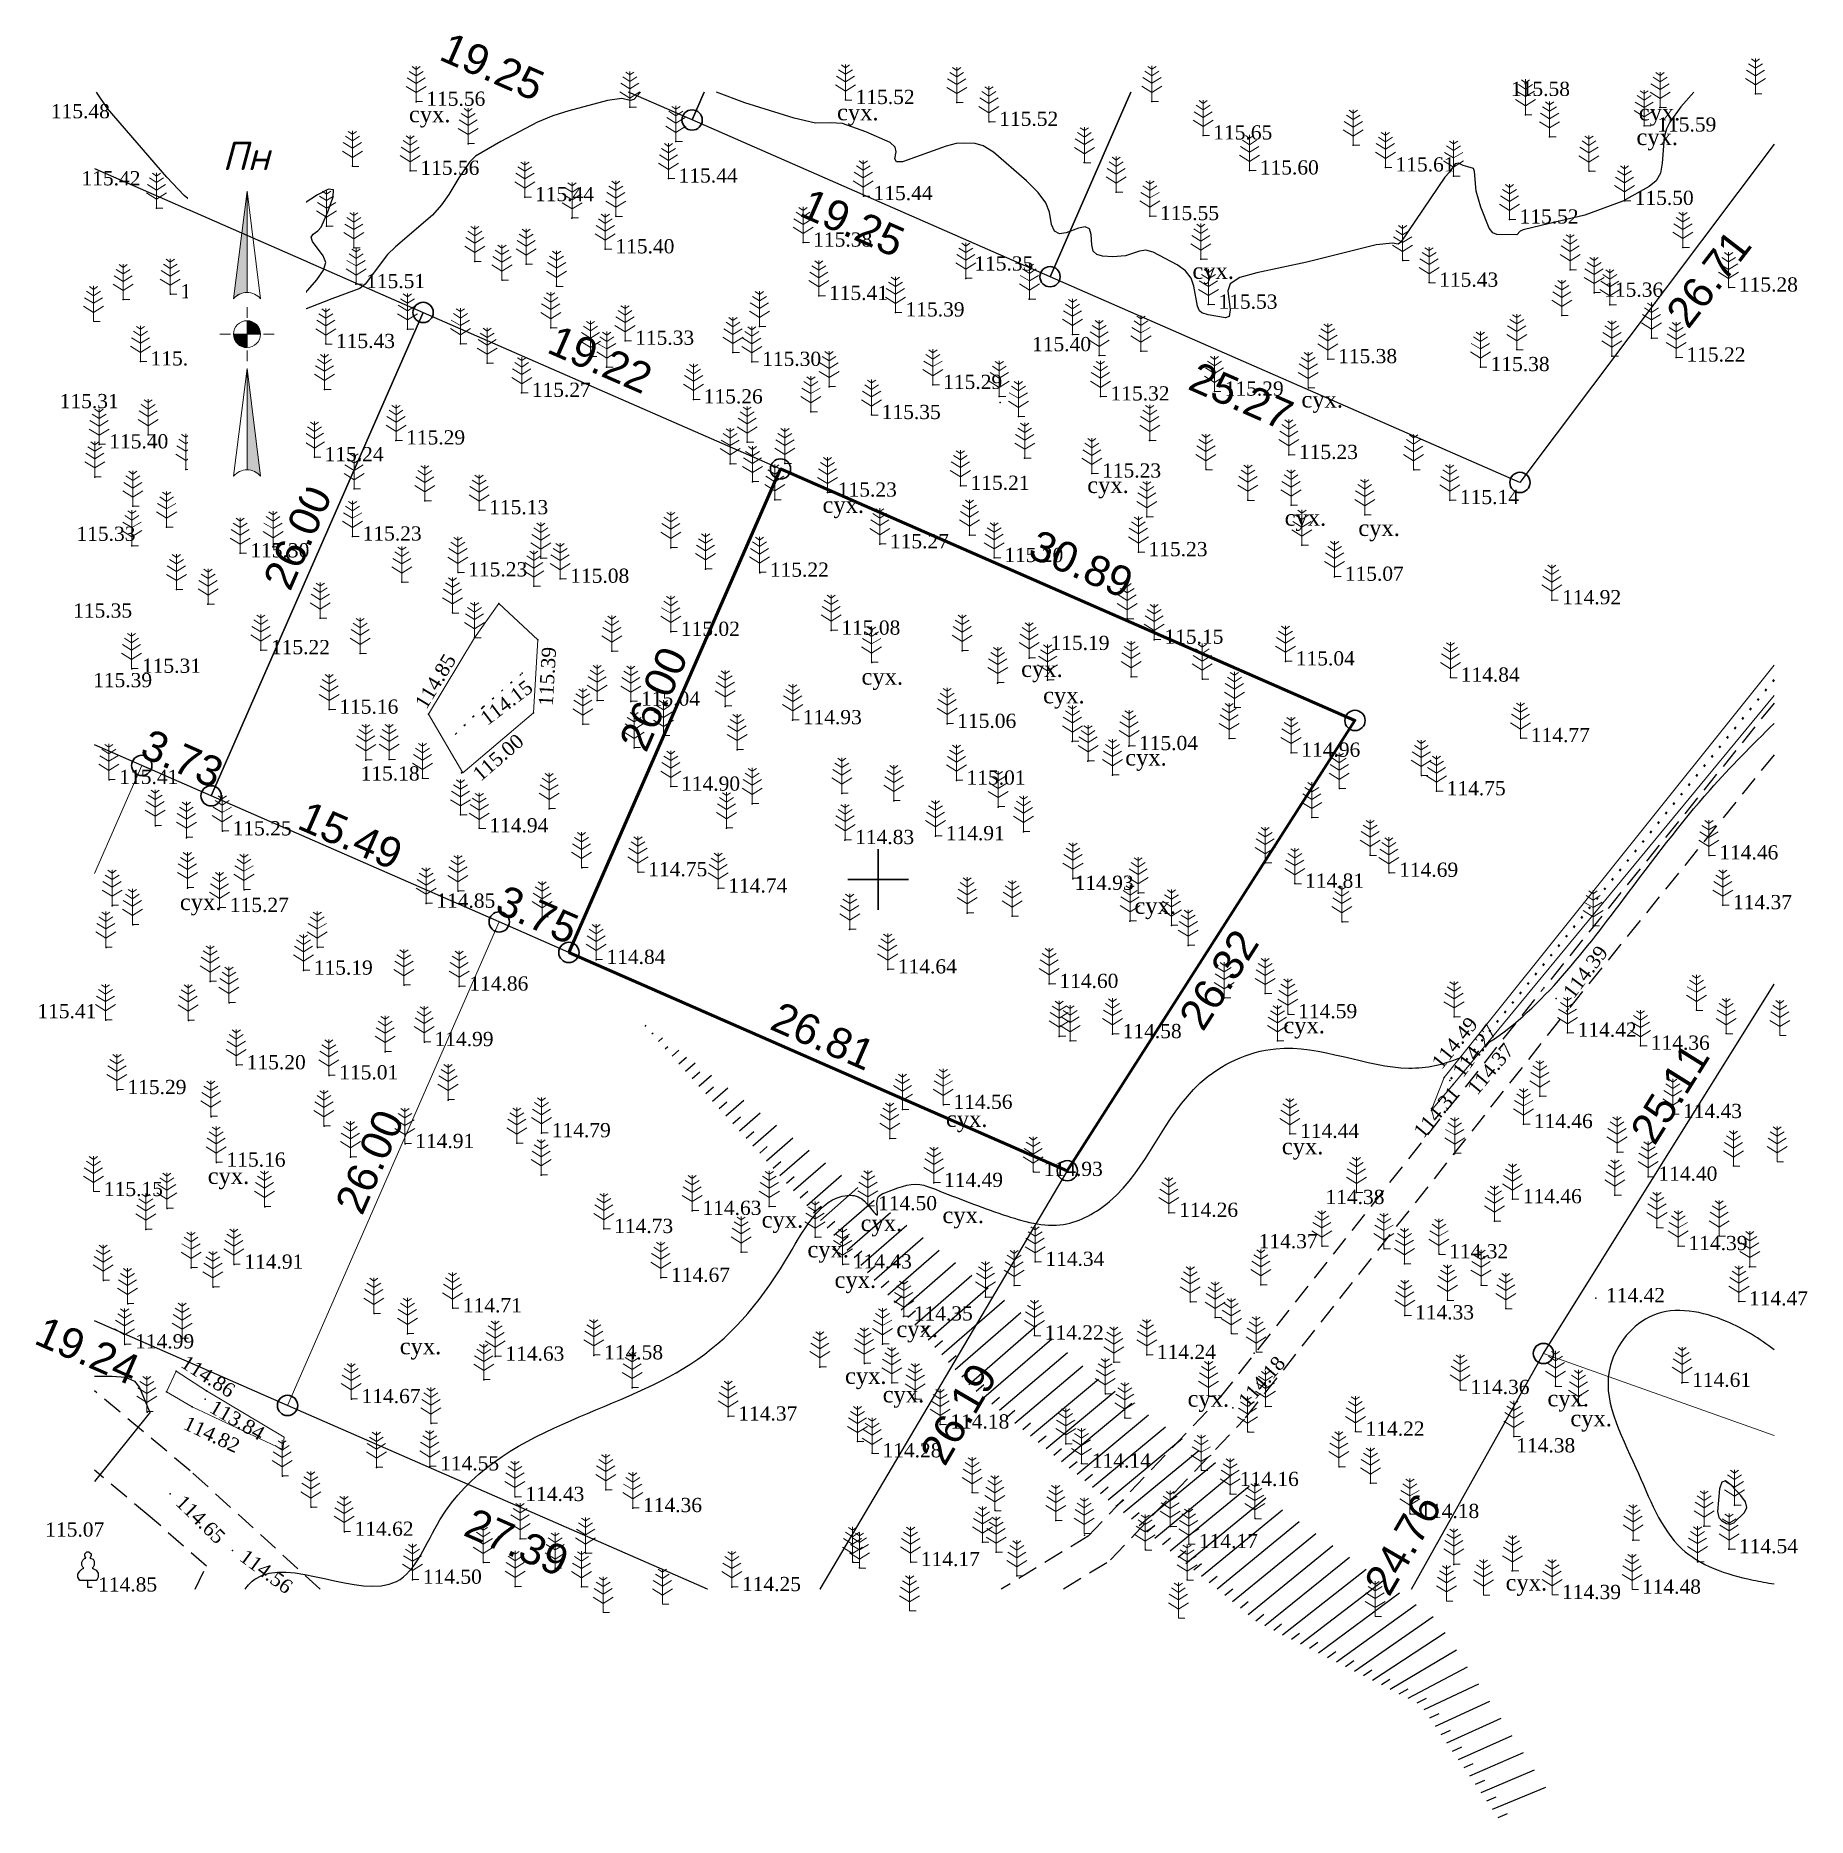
# Model space of a CAD drawing. Header units: millimetres. Extents: x 5405508.5 to 5405595.8, y 5524903.8 to 5524991.6.
import ezdxf
from ezdxf.enums import TextEntityAlignment as Align

# ---------------------------------------------------------------- set-up
doc = ezdxf.new("R2010")
doc.units = ezdxf.units.MM
doc.set_wipeout_variables(frame=1)
doc.linetypes.add('DASHEDX2', pattern=[1.5, 1, -0.5])
doc.linetypes.add('HIDDEN', pattern=[0.5, 0, -0.5])
for name, color, linetype, lineweight in [('#Лист (текст_ПН)', 250, 'Continuous', 0), ('#Штамп', 250, 'Continuous', 0), ('11900000', 1, 'Continuous', 30), ('Контур', 7, 'HIDDEN', 30), ('рельеф', 7, 'Continuous', 0), ('ТОЧКИ', 7, 'Continuous', 30)]:
    doc.layers.add(name, color=color, linetype=linetype, lineweight=lineweight)
for name, color, linetype in [('горизонтали', 42, 'Continuous'), ('дороги', 7, 'Continuous'), ('Ділянки_Межі', 10, 'Continuous'), ('надписи', 7, 'Continuous'), ('Откос', 7, 'Continuous'), ('отметки', 7, 'Continuous'), ('промеры', 185, 'Continuous'), ('Растительность', 7, 'Continuous')]:
    doc.layers.add(name, color=color, linetype=linetype)
doc.styles.get("Standard").update_dxf_attribs({"font": 'arial.ttf'})
doc.styles.add('times', font='times.ttf')
doc.styles.add('Мой_Топо', font='isocpeui.ttf')
doc.linetypes.add('канава 0', pattern='A,0.9,0,["|",Standard,S=0.25,R=0,X=0,Y=0],0.1', length=1)

msp = doc.modelspace()

# ---------------------------------------------------------------- texts
at = {"layer": 'надписи', "color": 7, "style": 'times'}
for p in [(5405526.887, 5524988.106, 111.861), (5405547.974, 5524988.202, 111.861), (5405587.471, 5524988.195, 111.861), (5405587.357, 5524986.981, 111.861), (5405517.219, 5524984.439, 111.861), (5405565.483, 5524980.388, 111.861), (5405516.466, 5524975.218, 111.861), (5405570.853, 5524974.05, 111.861), (5405560.303, 5524969.841, 111.861), (5405547.262, 5524968.863, 111.861), (5405570.027, 5524968.229, 111.861), (5405573.656, 5524967.725, 111.861), (5405557.044, 5524960.78, 111.861), (5405549.182, 5524960.4, 111.861), (5405558.126, 5524959.48, 111.861), (5405562.173, 5524956.416, 111.861), (5405515.602, 5524949.294, 111.861), (5405562.625, 5524949.11, 111.861), (5405569.963, 5524943.229, 111.861), (5405553.341, 5524938.615, 111.861), (5405569.887, 5524937.265, 111.861), (5405516.972, 5524935.805, 111.861), (5405544.262, 5524933.652, 111.861), (5405549.138, 5524933.481, 111.861), (5405553.169, 5524933.874, 111.861), (5405546.516, 5524932.184, 111.861), (5405547.855, 5524930.685, 111.861), (5405550.898, 5524928.259, 111.861), (5405526.432, 5524927.415, 111.861), (5405548.367, 5524925.956, 111.861), (5405550.224, 5524925.04, 111.861), (5405565.246, 5524924.833, 111.861), (5405582.973, 5524924.849, 111.861), (5405584.102, 5524923.866, 111.861), (5405580.912, 5524915.775, 111.861)]:
    msp.add_text('сух.', height=0.8, dxfattribs=at).set_placement(p, align=Align.TOP_LEFT)
at = {"layer": 'отметки', "color": 7, "style": 'times'}
for s, p in [('115.56', (5405527.74, 5524988.817, 115.555)), ('115.52', (5405548.891, 5524988.902, 115.523)), ('115.58', (5405581.175, 5524989.3, 115.579)), ('115.48', (5405509.245, 5524988.202, 115.477)), ('115.52', (5405555.965, 5524987.827, 115.524)), ('115.65', (5405566.51, 5524987.155, 115.646)), ('115.59', (5405588.384, 5524987.545, 115.589)), ('115.55', (5405518.022, 5524985.149, 115.548)), ('115.56', (5405527.449, 5524985.414, 115.559)), ('115.44', (5405540.17, 5524985.034, 115.436)), ('115.60', (5405568.801, 5524985.43, 115.601)), ('115.61', (5405575.488, 5524985.579, 115.609)), ('115.42', (5405510.752, 5524984.897, 115.422)), ('115.44', (5405549.774, 5524984.168, 115.437)), ('115.44', (5405533.096, 5524984.117, 115.444)), ('115.50', (5405587.27, 5524983.932, 115.5)), ('115.55', (5405563.888, 5524983.184, 115.552)), ('115.52', (5405581.599, 5524983.015, 115.521)), ('115.40', (5405537.057, 5524981.546, 115.4)), ('115.38', (5405546.801, 5524981.877, 115.378)), ('115.35', (5405554.737, 5524980.699, 115.351)), ('115.51', (5405524.775, 5524979.832, 115.508)), ('115.43', (5405577.64, 5524979.903, 115.431)), ('115.39', (5405515.634, 5524979.333, 115.394)), ('115.41', (5405547.579, 5524979.25, 115.411)), ('115.36', (5405585.768, 5524979.409, 115.36)), ('115.28', (5405592.404, 5524979.664, 115.279)), ('115.39', (5405551.349, 5524978.438, 115.391)), ('115.53', (5405566.766, 5524978.82, 115.53)), ('115.43', (5405523.291, 5524976.882, 115.433)), ('115.33', (5405538.03, 5524977.043, 115.328)), ('115.40', (5405557.582, 5524976.726, 115.402)), ('115.34', (5405514.156, 5524976.023, 115.337)), ('115.30', (5405544.285, 5524976.001, 115.3)), ('115.38', (5405572.659, 5524976.137, 115.376)), ('115.38', (5405580.173, 5524975.745, 115.379)), ('115.22', (5405589.82, 5524976.215, 115.217)), ('115.27', (5405532.936, 5524974.476, 115.266)), ('115.29', (5405553.203, 5524974.866, 115.294)), ('115.29', (5405567.072, 5524974.535, 115.287)), ('115.31', (5405509.68, 5524973.92, 115.308)), ('115.26', (5405541.408, 5524974.153, 115.256)), ('115.32', (5405561.449, 5524974.298, 115.32)), ('115.35', (5405550.177, 5524973.384, 115.349)), ('115.40', (5405512.122, 5524971.938, 115.402)), ('115.29', (5405526.746, 5524972.131, 115.29)), ('115.24', (5405522.728, 5524971.307, 115.242)), ('115.23', (5405570.731, 5524971.416, 115.233)), ('115.41', (5405516.394, 5524970.705, 115.407)), ('115.23', (5405561.033, 5524970.5, 115.23)), ('115.23', (5405548.013, 5524969.563, 115.228)), ('115.21', (5405554.552, 5524969.897, 115.208)), ('115.13', (5405530.838, 5524968.695, 115.131)), ('115.14', (5405578.661, 5524969.195, 115.139)), ('115.33', (5405510.506, 5524967.384, 115.333)), ('115.30', (5405519.071, 5524966.571, 115.302)), ('115.23', (5405524.605, 5524967.398, 115.226)), ('115.27', (5405550.579, 5524967.017, 115.275)), ('115.23', (5405563.319, 5524966.629, 115.228)), ('115.20', (5405556.215, 5524966.34, 115.202)), ('115.23', (5405529.804, 5524965.631, 115.229)), ('115.08', (5405534.832, 5524965.317, 115.084)), ('115.22', (5405544.664, 5524965.616, 115.217)), ('115.07', (5405572.988, 5524965.417, 115.067)), ('114.92', (5405583.696, 5524964.261, 114.916)), ('115.35', (5405510.341, 5524963.602, 115.351)), ('115.02', (5405540.281, 5524962.703, 115.016)), ('115.08', (5405548.186, 5524962.761, 115.08)), ('115.15', (5405564.102, 5524962.315, 115.148)), ('115.22', (5405520.088, 5524961.8, 115.217)), ('115.19', (5405558.49, 5524962.009, 115.193)), ('115.31', (5405513.734, 5524960.883, 115.306)), ('115.04', (5405570.576, 5524961.247, 115.044)), ('114.84', (5405578.699, 5524960.447, 114.841)), ('115.39', (5405511.325, 5524960.175, 115.385)), ('115.16', (5405523.455, 5524958.869, 115.164)), ('115.04', (5405538.317, 5524959.264, 115.039)), ('114.93', (5405546.287, 5524958.352, 114.927)), ('115.06', (5405553.897, 5524958.169, 115.061)), ('115.04', (5405562.851, 5524957.075, 115.041)), ('114.77', (5405582.156, 5524957.471, 114.769)), ('114.96', (5405570.845, 5524956.749, 114.961)), ('115.41', (5405512.615, 5524955.409, 115.414)), ('115.18', (5405524.505, 5524955.576, 115.178)), ('115.01', (5405554.355, 5524955.376, 115.006)), ('114.90', (5405540.292, 5524955.078, 114.902)), ('114.75', (5405578.009, 5524954.85, 114.753)), ('115.25', (5405518.2, 5524952.875, 115.247)), ('114.94', (5405530.845, 5524953.023, 114.937)), ('114.91', (5405553.331, 5524952.636, 114.909)), ('114.83', (5405548.866, 5524952.447, 114.835)), ('114.46', (5405591.438, 5524951.69, 114.463)), ('114.75', (5405538.675, 5524950.862, 114.749)), ('114.69', (5405575.668, 5524950.835, 114.691)), ('114.74', (5405542.618, 5524950.06, 114.741)), ('114.93', (5405559.679, 5524950.193, 114.934)), ('114.81', (5405571.031, 5524950.297, 114.808)), ('115.27', (5405518.061, 5524949.102, 115.266)), ('114.85', (5405528.232, 5524949.313, 114.849)), ('114.37', (5405592.113, 5524949.24, 114.365)), ('114.84', (5405536.614, 5524946.544, 114.843)), ('115.19', (5405522.196, 5524946.014, 115.19)), ('114.64', (5405550.97, 5524946.074, 114.642)), ('114.86', (5405529.86, 5524945.229, 114.858)), ('114.60', (5405558.929, 5524945.359, 114.599)), ('115.41', (5405508.579, 5524943.867, 115.412)), ('114.59', (5405570.693, 5524943.867, 114.592)), ('114.58', (5405562.046, 5524942.886, 114.578)), ('114.42', (5405584.46, 5524942.955, 114.418)), ('114.99', (5405528.146, 5524942.495, 114.985)), ('114.36', (5405588.064, 5524942.316, 114.362)), ('115.20', (5405518.894, 5524941.351, 115.203)), ('115.01', (5405523.451, 5524940.855, 115.011)), ('115.29', (5405513.017, 5524940.131, 115.291)), ('114.56', (5405553.713, 5524939.404, 114.563)), ('114.43', (5405589.65, 5524938.951, 114.432)), ('114.79', (5405533.922, 5524938.006, 114.786)), ('114.44', (5405570.788, 5524937.972, 114.438)), ('114.46', (5405582.299, 5524938.455, 114.459)), ('114.91', (5405527.195, 5524937.473, 114.913)), ('115.16', (5405517.899, 5524936.557, 115.158)), ('114.93', (5405558.16, 5524936.098, 114.928)), ('114.40', (5405588.437, 5524935.861, 114.396)), ('115.15', (5405511.858, 5524935.107, 115.148)), ('114.49', (5405553.244, 5524935.558, 114.493)), ('114.63', (5405541.344, 5524934.18, 114.633)), ('114.50', (5405549.994, 5524934.409, 114.501)), ('114.38', (5405572.036, 5524934.715, 114.385)), ('114.46', (5405581.758, 5524934.755, 114.456)), ('114.73', (5405536.994, 5524933.288, 114.732)), ('114.26', (5405564.826, 5524934.083, 114.262)), ('114.37', (5405568.745, 5524932.538, 114.367)), ('114.39', (5405589.921, 5524932.446, 114.386)), ('114.91', (5405518.775, 5524931.531, 114.911)), ('114.43', (5405548.753, 5524931.542, 114.427)), ('114.34', (5405558.239, 5524931.67, 114.339)), ('114.32', (5405578.131, 5524932.041, 114.318)), ('114.67', (5405539.796, 5524930.88, 114.674)), ('114.42', (5405585.857, 5524929.878, 114.423)), ('114.47', (5405592.901, 5524929.72, 114.472)), ('114.71', (5405529.542, 5524929.379, 114.712)), ('114.35', (5405551.754, 5524928.978, 114.349)), ('114.33', (5405576.45, 5524929.032, 114.33)), ('114.22', (5405558.206, 5524928.041, 114.218)), ('114.99', (5405513.396, 5524927.602, 114.987)), ('114.24', (5405563.732, 5524927.082, 114.243)), ('114.63', (5405531.635, 5524927.001, 114.634)), ('114.58', (5405536.497, 5524927.061, 114.583)), ('114.36', (5405579.183, 5524925.357, 114.356)), ('114.61', (5405590.098, 5524925.709, 114.614)), ('114.67', (5405524.551, 5524924.908, 114.67)), ('114.37', (5405543.112, 5524924.051, 114.374)), ('114.18', (5405553.555, 5524923.656, 114.178)), ('114.22', (5405574.013, 5524923.304, 114.22)), ('114.28', (5405550.212, 5524922.236, 114.279)), ('114.38', (5405581.434, 5524922.48, 114.379)), ('114.55', (5405528.422, 5524921.593, 114.546)), ('114.14', (5405560.527, 5524921.731, 114.142)), ('114.43', (5405532.619, 5524920.085, 114.427)), ('114.16', (5405567.817, 5524920.826, 114.157)), ('114.36', (5405538.416, 5524919.54, 114.36)), ('114.18', (5405576.705, 5524919.247, 114.175)), ('115.07', (5405508.968, 5524918.332, 115.072)), ('114.62', (5405524.206, 5524918.371, 114.617)), ('114.17', (5405565.801, 5524917.764, 114.169)), ('114.54', (5405592.407, 5524917.513, 114.541)), ('114.17', (5405552.104, 5524916.879, 114.171)), ('114.50', (5405527.569, 5524916.009, 114.504)), ('114.85', (5405511.573, 5524915.628, 114.853)), ('114.25', (5405543.291, 5524915.648, 114.253)), ('114.39', (5405583.69, 5524915.256, 114.387)), ('114.48', (5405587.629, 5524915.519, 114.48))]:
    msp.add_text(s, height=0.7, dxfattribs=at).set_placement(p, align=Align.TOP_LEFT)
for s, rotation, p in [('115.39', 86.66153, (5405533.271, 5524958.574, 115.388)), ('114.85', 58.88431, (5405527.139, 5524958.704, 114.846)), ('114.15', 37.25803, (5405530.321, 5524958.116, 114.153)), ('115.00', 40.8254, (5405529.951, 5524955.334, 115.002)), ('114.39', 52.95371, (5405583.687, 5524944.499, 114.395)), ('114.49', 50.8634, (5405577.212, 5524941.045, 114.485)), ('114.27', 53.46493, (5405578.242, 5524940.604, 114.275)), ('114.37', 49.93359, (5405578.967, 5524939.782, 114.366)), ('114.31', 50.05647, (5405576.313, 5524937.648, 114.312)), ('114.86', 326.98155, (5405515.967, 5524926.616, 114.859)), ('114.18', 49.06485, (5405567.677, 5524924.402, 114.177)), ('113.84', 329.80783, (5405517.349, 5524924.408, 113.843)), ('114.82', 334.8638, (5405516.008, 5524923.599, 114.82)), ('114.65', 315.62179, (5405515.831, 5524919.75, 114.654)), ('114.56', 323.59895, (5405518.9, 5524917.062, 114.561))]:
    msp.add_text(s, height=0.7, rotation=rotation, dxfattribs=at).set_placement(p, align=Align.TOP_LEFT)
at = {"layer": 'промеры', "char_height": 1.5, "attachment_point": 1}
for s, insert, rotation in [('19.25', (5405528.902, 5524991.789), 336.35584), ('19.26', (5405516.994, 5524985.214), 336.35584), ('19.25', (5405546.65, 5524984.096), 336.35584), ('26.71', (5405588.72, 5524977.983), 52.3508), ('19.22', (5405534.215, 5524977.365), 336.35584), ('25.27', (5405565.791, 5524975.558), 336.35584), ('26.00', (5405519.659, 5524964.752), 66.37949), ('30.89', (5405557.906, 5524967.289), 336.35584), ('26.00', (5405537.194, 5524956.802), 66.37949), ('3.73', (5405514.156, 5524957.467), 336.35584), ('15.49', (5405521.911, 5524953.919), 336.35584), ('3.75', (5405531.653, 5524949.779), 336.35584), ('26.32', (5405564.738, 5524943.269), 57.43054), ('26.81', (5405545.194, 5524944.033), 336.35584), ('25.11', (5405586.977, 5524937.637, -107.24), 57.99515), ('26.00', (5405523.203, 5524934), 66.37949), ('19.24', (5405508.95, 5524928.542), 336.35584), ('26.19', (5405551.987, 5524921.792), 59.77817), ('24.76', (5405573.876, 5524915.371), 59.77817), ('27.39', (5405530.099, 5524919.098), 336.35584)]:
    msp.add_mtext(s, dxfattribs=dict(at, insert=insert, rotation=rotation))

# ---------------------------------------------------------------- blocks, each defined once
blk = doc.blocks.new('A$C51FE15A3')
at = {"layer": 'Растительность', "color": 94, "lineweight": 0}
for points in [[(-0.447, 1.172), (0, 0.895), (0.447, 1.172)], [(-0.343, 1.489), (0, 1.267), (0.343, 1.489)], [(-0.201, 1.726), (0, 1.584), (0.201, 1.726)], [(0, 1.75), (0, 0), (0.319, 0)], [(-0.493, 0.753), (0, 0.444), (0.493, 0.753)]]:
    blk.add_lwpolyline(points, dxfattribs=at)
blk = doc.blocks.new('A$C2ACB5305')
at = {"layer": 'Растительность'}
blk.add_lwpolyline([(0.2, 0), (0.2, 0), (0, 0), (0, 0.35), (-0.4, 0.35), (-0.5, 0.5), (-0.5, 0.65), (-0.4, 0.8), (-0.3, 0.9), (-0.2, 0.95), (-0.25, 1), (-0.3, 1.1), (-0.3, 1.25), (-0.25, 1.35), (-0.15, 1.45), (-0.1, 1.45), (-0.15, 1.55), (-0.15, 1.65), (-0.05, 1.75), (0.05, 1.75), (0.15, 1.65), (0.15, 1.55), (0.1, 1.45), (0.25, 1.4), (0.3, 1.3), (0.3, 1.1), (0.25, 1), (0.2, 0.95), (0.4, 0.85), (0.5, 0.7), (0.5, 0.5), (0.45, 0.4), (0.4, 0.35), (0, 0.35)], dxfattribs=at)
blk = doc.blocks.new('Geo_Otkos_1', base_point=(5406079.34, 5525314.645, 108.81))
at = {"color": 0, "lineweight": -2}
for p, q in [((5406080.004, 5525313.91, 108.81), (5406080.066, 5525313.965, 108.81)), ((5406080.336, 5525313.543, 108.81), (5406080.402, 5525313.6, 108.81)), ((5406080.668, 5525313.176, 108.81), (5406080.868, 5525313.349, 108.81)), ((5406081.001, 5525312.808, 108.81), (5406081.135, 5525312.925, 108.81)), ((5406081.333, 5525312.441, 108.81), (5406081.67, 5525312.734, 108.81)), ((5406081.665, 5525312.073, 108.81), (5406082.042, 5525312.402, 108.81)), ((5406081.997, 5525311.706, 108.81), (5406082.472, 5525312.119, 108.81)), ((5406082.329, 5525311.338, 108.81), (5406082.706, 5525311.667, 108.81)), ((5406082.661, 5525310.971, 108.81), (5406083.274, 5525311.504, 108.81)), ((5406082.994, 5525310.604, 108.81), (5406083.371, 5525310.932, 108.81)), ((5406083.326, 5525310.236, 108.81), (5406084.076, 5525310.889, 108.81)), ((5406083.658, 5525309.869, 108.81), (5406084.035, 5525310.197, 108.81)), ((5406083.99, 5525309.501, 108.81), (5406084.878, 5525310.274, 108.81)), ((5406084.322, 5525309.134, 108.81), (5406084.699, 5525309.462, 108.81)), ((5406084.654, 5525308.767, 108.81), (5406085.68, 5525309.659, 108.81)), ((5406085.319, 5525308.032, 108.81), (5406086.481, 5525309.044, 108.81)), ((5406084.987, 5525308.399, 108.81), (5406085.364, 5525308.727, 108.81)), ((5406085.983, 5525307.297, 108.81), (5406087.283, 5525308.429, 108.81)), ((5406085.651, 5525307.664, 108.81), (5406086.028, 5525307.993, 108.81)), ((5406086.315, 5525306.929, 108.81), (5406086.692, 5525307.258, 108.81)), ((5406086.647, 5525306.562, 108.81), (5406088.085, 5525307.814, 108.81)), ((5406087.312, 5525305.827, 108.81), (5406088.887, 5525307.199, 108.81)), ((5406086.98, 5525306.195, 108.81), (5406087.357, 5525306.523, 108.81)), ((5406087.976, 5525305.092, 108.81), (5406089.689, 5525306.584, 108.81)), ((5406087.644, 5525305.46, 108.81), (5406088.021, 5525305.788, 108.81)), ((5406088.64, 5525304.357, 108.81), (5406090.491, 5525305.969, 108.81)), ((5406088.308, 5525304.725, 108.81), (5406088.685, 5525305.053, 108.81)), ((5406089.305, 5525303.623, 108.81), (5406091.293, 5525305.353, 108.81)), ((5406089.969, 5525302.888, 108.81), (5406092.095, 5525304.738, 108.81)), ((5406088.973, 5525303.99, 108.81), (5406089.35, 5525304.318, 108.81)), ((5406090.633, 5525302.153, 108.81), (5406092.896, 5525304.123, 108.81)), ((5406089.637, 5525303.255, 108.81), (5406090.014, 5525303.584, 108.81)), ((5406090.301, 5525302.52, 108.81), (5406090.678, 5525302.849, 108.81)), ((5406091.298, 5525301.418, 108.81), (5406093.698, 5525303.508, 108.81)), ((5406091.962, 5525300.683, 108.81), (5406094.5, 5525302.893, 108.81)), ((5406090.965, 5525301.786, 108.81), (5406091.343, 5525302.114, 108.81)), ((5406092.626, 5525299.948, 108.81), (5406095.302, 5525302.278, 108.81)), ((5406091.63, 5525301.051, 108.81), (5406092.007, 5525301.379, 108.81)), ((5406093.291, 5525299.214, 108.81), (5406096.104, 5525301.663, 108.81)), ((5406093.955, 5525298.479, 108.81), (5406096.906, 5525301.048, 108.81)), ((5406092.294, 5525300.316, 108.81), (5406092.671, 5525300.644, 108.81)), ((5406094.619, 5525297.744, 108.81), (5406097.708, 5525300.433, 108.81)), ((5406092.958, 5525299.581, 108.81), (5406093.336, 5525299.909, 108.81)), ((5406095.284, 5525297.009, 108.81), (5406098.51, 5525299.818, 108.81)), ((5406093.623, 5525298.846, 108.81), (5406094, 5525299.174, 108.81)), ((5406094.287, 5525298.111, 108.81), (5406094.664, 5525298.44, 108.81)), ((5406095.948, 5525296.274, 108.81), (5406099.292, 5525299.179, 108.81)), ((5406096.698, 5525295.63, 108.81), (5406100.052, 5525298.514, 108.81)), ((5406094.951, 5525297.376, 108.81), (5406095.329, 5525297.705, 108.81)), ((5406097.463, 5525295, 108.81), (5406100.813, 5525297.849, 108.81)), ((5406095.616, 5525296.642, 108.81), (5406095.993, 5525296.97, 108.81)), ((5406098.228, 5525294.37, 108.81), (5406101.574, 5525297.185, 108.81)), ((5406096.316, 5525295.944, 108.81), (5406096.694, 5525296.271, 108.81)), ((5406098.992, 5525293.74, 108.81), (5406102.341, 5525296.529, 108.81)), ((5406099.757, 5525293.111, 108.81), (5406103.166, 5525295.944, 108.81)), ((5406097.081, 5525295.315, 108.81), (5406097.461, 5525295.64, 108.81)), ((5406097.845, 5525294.685, 108.81), (5406098.227, 5525295.008, 108.81)), ((5406100.522, 5525292.481, 108.81), (5406103.99, 5525295.36, 108.81)), ((5406098.61, 5525294.055, 108.81), (5406098.994, 5525294.376, 108.81)), ((5406101.287, 5525291.851, 108.81), (5406104.814, 5525294.775, 108.81)), ((5406102.051, 5525291.221, 108.81), (5406105.639, 5525294.191, 108.81)), ((5406099.375, 5525293.425, 108.81), (5406099.759, 5525293.745, 108.81)), ((5406100.14, 5525292.796, 108.81), (5406100.524, 5525293.115, 108.81)), ((5406102.816, 5525290.592, 108.81), (5406106.463, 5525293.606, 108.81)), ((5406100.904, 5525292.166, 108.81), (5406101.289, 5525292.485, 108.81)), ((5406103.581, 5525289.962, 108.81), (5406107.287, 5525293.022, 108.81)), ((5406104.347, 5525289.334, 108.81), (5406108.112, 5525292.437, 108.81)), ((5406101.669, 5525291.536, 108.81), (5406102.054, 5525291.855, 108.81)), ((5406105.114, 5525288.708, 108.81), (5406108.936, 5525291.853, 108.81)), ((5406102.434, 5525290.907, 108.81), (5406102.819, 5525291.225, 108.81)), ((5406103.198, 5525290.277, 108.81), (5406103.584, 5525290.595, 108.81)), ((5406105.882, 5525288.081, 108.81), (5406109.76, 5525291.268, 108.81)), ((5406106.649, 5525287.455, 108.81), (5406110.585, 5525290.684, 108.81)), ((5406103.963, 5525289.647, 108.81), (5406104.349, 5525289.965, 108.81)), ((5406107.416, 5525286.828, 108.81), (5406111.409, 5525290.099, 108.81)), ((5406104.731, 5525289.021, 108.81), (5406105.117, 5525289.339, 108.81)), ((5406105.498, 5525288.394, 108.81), (5406105.884, 5525288.712, 108.81)), ((5406108.184, 5525286.202, 108.81), (5406112.233, 5525289.515, 108.81)), ((5406108.951, 5525285.575, 108.81), (5406113.058, 5525288.93, 108.81)), ((5406106.265, 5525287.768, 108.81), (5406106.652, 5525288.085, 108.81)), ((5406109.719, 5525284.949, 108.81), (5406113.882, 5525288.346, 108.81)), ((5406107.033, 5525287.141, 108.81), (5406107.419, 5525287.458, 108.81)), ((5406110.531, 5525284.392, 108.81), (5406114.706, 5525287.761, 108.81)), ((5406111.415, 5525283.945, 108.81), (5406115.53, 5525287.178, 108.81)), ((5406107.8, 5525286.515, 108.81), (5406108.187, 5525286.832, 108.81)), ((5406108.567, 5525285.889, 108.81), (5406108.955, 5525286.205, 108.81)), ((5406112.3, 5525283.499, 108.81), (5406116.353, 5525286.594, 108.81)), ((5406109.335, 5525285.262, 108.81), (5406109.722, 5525285.578, 108.81)), ((5406113.184, 5525283.052, 108.81), (5406117.177, 5525286.011, 108.81)), ((5406114.068, 5525282.605, 108.81), (5406118, 5525285.428, 108.81)), ((5406110.102, 5525284.636, 108.81), (5406110.49, 5525284.952, 108.81)), ((5406110.973, 5525284.169, 108.81), (5406111.365, 5525284.48, 108.81)), ((5406114.952, 5525282.158, 108.81), (5406118.824, 5525284.844, 108.81)), ((5406111.857, 5525283.722, 108.81), (5406112.253, 5525284.028, 108.81)), ((5406112.742, 5525283.275, 108.81), (5406113.141, 5525283.576, 108.81)), ((5406115.836, 5525281.711, 108.81), (5406119.427, 5525284.052, 108.81)), ((5406113.626, 5525282.828, 108.81), (5406114.03, 5525283.123, 108.81)), ((5406114.51, 5525282.381, 108.81), (5406114.918, 5525282.67, 108.81)), ((5406116.72, 5525281.264, 108.81), (5406119.976, 5525283.208, 108.81)), ((5406115.394, 5525281.934, 108.81), (5406115.808, 5525282.214, 108.81)), ((5406116.278, 5525281.487, 108.81), (5406116.702, 5525281.752, 108.81)), ((5406117.604, 5525280.817, 108.81), (5406120.525, 5525282.365, 108.81)), ((5406117.162, 5525281.04, 108.81), (5406117.597, 5525281.286, 108.81)), ((5406118.046, 5525280.593, 108.81), (5406118.495, 5525280.814, 108.81)), ((5406118.388, 5525280.256, 108.81), (5406121.074, 5525281.522, 108.81)), ((5406118.669, 5525279.848, 108.81), (5406119.122, 5525280.059, 108.81)), ((5406118.949, 5525279.439, 108.81), (5406121.624, 5525280.676, 108.81)), ((5406119.23, 5525279.031, 108.81), (5406119.684, 5525279.239, 108.81)), ((5406119.51, 5525278.623, 108.81), (5406122.175, 5525279.829, 108.81)), ((5406119.791, 5525278.215, 108.81), (5406120.247, 5525278.419, 108.81)), ((5406120.071, 5525277.806, 108.81), (5406122.725, 5525278.983, 108.81)), ((5406120.351, 5525277.398, 108.81), (5406120.809, 5525277.599, 108.81)), ((5406120.632, 5525276.99, 108.81), (5406123.276, 5525278.136, 108.81)), ((5406121.193, 5525276.173, 108.81), (5406123.827, 5525277.29, 108.81)), ((5406120.912, 5525276.582, 108.81), (5406121.372, 5525276.779, 108.81)), ((5406121.754, 5525275.357, 108.81), (5406124.377, 5525276.443, 108.81)), ((5406121.473, 5525275.765, 108.81), (5406121.934, 5525275.958, 108.81)), ((5406122.034, 5525274.948, 108.81), (5406122.497, 5525275.138, 108.81))]:
    blk.add_line(p, q, dxfattribs=at)
blk = doc.blocks.new('*U4')
at = {"color": 0}
for points in [[(-0.113, 0), (-0.109, -0.029), (-0.097, -0.056)], [(-0.113, 0), (-0.097, -0.056), (0, 0)], [(-0.097, -0.056), (0, -0.113), (0, 0)], [(-0.097, -0.056), (-0.08, -0.08), (-0.056, -0.097)], [(-0.097, -0.056), (-0.056, -0.097), (0, -0.113)], [(-0.056, -0.097), (-0.029, -0.109), (0, -0.113)]]:
    blk.add_solid(points, dxfattribs=at)
blk = doc.blocks.new('*U5')
at = {"color": 0}
for points in [[(0, 0), (0.097, 0.056), (0, 0.113)], [(0.097, 0.056), (0.029, 0.109), (0, 0.113)], [(0, 0), (0.113, 0), (0.097, 0.056)], [(0.097, 0.056), (0.056, 0.097), (0.029, 0.109)], [(0.097, 0.056), (0.08, 0.08), (0.056, 0.097)], [(0.113, 0), (0.109, 0.029), (0.097, 0.056)]]:
    blk.add_solid(points, dxfattribs=at)
blk = doc.blocks.new('*U6')
at = {"color": 0}
for points in [[(0, -1.136), (0.021, -1.138), (0, -0.288)], [(0.021, -1.138), (0.042, -1.142), (0, -0.288)], [(0.042, -1.142), (0.062, -1.15), (0, -0.288)], [(0.062, -1.15), (0.081, -1.16), (0, -0.288)], [(0.081, -1.16), (0.098, -1.173), (0, -0.288)], [(0.098, -1.173), (0.113, -1.188), (0, -0.288)]]:
    blk.add_solid(points, dxfattribs=at)
blk = doc.blocks.new('*U7')
at = {"color": 0}
for points in [[(-0.113, 0.297), (-0.098, 0.312), (0, 1.197)], [(-0.098, 0.312), (-0.081, 0.325), (0, 1.197)], [(-0.081, 0.325), (-0.062, 0.335), (0, 1.197)], [(-0.062, 0.335), (-0.042, 0.343), (0, 1.197)], [(-0.042, 0.343), (-0.021, 0.347), (0, 1.197)], [(-0.021, 0.347), (0, 0.349), (0, 1.197)]]:
    blk.add_solid(points, dxfattribs=at)
blk = doc.blocks.new('#Північ')
at = {"color": 7}
blk.add_wipeout([(-2.901, 10.635), (2.901, 10.635), (2.901, -7.981), (-2.901, -7.981)], dxfattribs=at).dxf.layer = '#Лист (текст_ПН)'
at = {"layer": '#Лист (текст_ПН)'}
for p, q in [((-0.663, 1.748), (0, 7.043)), ((0, 7.043), (0, 2.052)), ((0, 7.043), (0.663, 1.748)), ((0, 1.337), (0, 0.807)), ((-1.337, 0), (-0.807, 0)), ((-0.662, 0), (0.662, 0)), ((0, 0.662), (0, -0.662)), ((1.337, 0), (0.807, 0)), ((0, -1.337), (0, -0.807)), ((-0.663, -6.99), (0, -1.695)), ((0, -1.695), (0.663, -6.99)), ((0, -1.695), (0, -6.686))]:
    blk.add_line(p, q, dxfattribs=at)
at = {"layer": '#Лист (текст_ПН)', "flags": 128}
for points in [[(0, 7.043), (-0.663, 1.748, -0.218585), (0, 2.052)], [(0, 0), (-0.662, 0, 0.414214), (0, -0.662)]]:
    blk.add_lwpolyline(points, format="xyb", close=True, dxfattribs=at)
at = {"layer": '#Лист (текст_ПН)'}
blk.add_circle((0, 0), 0.662, dxfattribs=at)
for centre in [(0, 1.178), (0, -7.56)]:
    blk.add_arc(centre, 0.874, 40.67981, 139.32019, dxfattribs=at)
at = {"layer": '#Лист (текст_ПН)', "xscale": 5.883850111352785, "yscale": 5.883850111352785, "zscale": 5.883850111352785}
for name in ['*U7', '*U4', '*U5', '*U6']:
    blk.add_blockref(name, (0, 0), dxfattribs=at)
at = {"layer": '#Лист (текст_ПН)', "style": 'Мой_Топо'}
blk.add_text('Пн', height=1.4, dxfattribs=at).set_placement((-1.217, 8.077))

# ---------------------------------------------------------------- linework, layer by layer
at = {"layer": '11900000', "color": 7}
for points in [[(5405550, 5524948.5, 0), (5405550, 5524951.5, 0)], [(5405550, 5524948.5, 0), (5405550, 5524951.5, 0)], [(5405548.5, 5524950, 0), (5405551.5, 5524950, 0)], [(5405548.5, 5524950, 0), (5405551.5, 5524950, 0)]]:
    msp.add_polyline3d(points, dxfattribs=at)
at = {"layer": 'горизонтали', "color": 32}
for points in [[(5405512.037, 5524987.982, 115.5), (5405511.501, 5524988.789, 115.5)], [(5405538.295, 5524988.789, 115.5), (5405537.967, 5524988.422, 115.5), (5405537.777, 5524988.382, 115.5), (5405537.377, 5524988.472, 115.5), (5405536.667, 5524988.372, 115.5), (5405534.767, 5524987.872, 115.5), (5405533.977, 5524987.622, 115.5), (5405533.217, 5524987.312, 115.5), (5405531.407, 5524986.352, 115.5), (5405530.167, 5524985.632, 115.5), (5405529.867, 5524985.342, 115.5), (5405529.347, 5524984.572, 115.5), (5405528.857, 5524983.752, 115.5), (5405528.487, 5524983.232, 115.5), (5405528.047, 5524982.732, 115.5), (5405526.227, 5524981.162, 115.5), (5405525.837, 5524980.782, 115.5), (5405524.727, 5524979.332, 115.5), (5405524.467, 5524979.122, 115.5), (5405523.087, 5524978.612, 115.5), (5405520.987, 5524977.792, 115.5), (5405520.987, 5524977.982, 115.5), (5405522.347, 5524979.542, 115.5), (5405522.677, 5524980.012, 115.5), (5405522.787, 5524980.402, 115.5), (5405522.657, 5524980.732, 115.5), (5405522.127, 5524981.432, 115.5), (5405522.077, 5524981.642, 115.5), (5405522.167, 5524981.792, 115.5), (5405522.397, 5524981.962, 115.5), (5405522.557, 5524982.142, 115.5), (5405522.887, 5524982.892, 115.5), (5405523.147, 5524983.632, 115.5), (5405523.177, 5524983.972, 115.5), (5405522.917, 5524984.002, 115.5), (5405522.377, 5524983.722, 115.5), (5405521.347, 5524983.052, 115.5), (5405520.687, 5524982.672, 115.5), (5405520.087, 5524982.422, 115.5), (5405519.537, 5524982.302, 115.5), (5405518.747, 5524982.212, 115.5), (5405518.227, 5524982.222, 115.5), (5405517.717, 5524982.362, 115.5), (5405517.207, 5524982.652, 115.5), (5405516.447, 5524983.172, 115.5), (5405515.817, 5524983.702, 115.5), (5405514.957, 5524984.592, 115.5), (5405512.037, 5524987.982, 115.5)], [(5405590.193, 5524988.789, 115.5), (5405589.537, 5524988.062, 115.5), (5405589.007, 5524987.312, 115.5), (5405588.837, 5524986.982, 115.5), (5405588.727, 5524986.562, 115.5), (5405588.627, 5524985.282, 115.5), (5405588.537, 5524984.802, 115.5), (5405588.327, 5524984.412, 115.5), (5405587.987, 5524984.132, 115.5), (5405586.687, 5524983.412, 115.5), (5405584.807, 5524982.732, 115.5), (5405582.657, 5524982.222, 115.5), (5405581.777, 5524982.002, 115.5), (5405581.637, 5524981.932, 115.5), (5405581.467, 5524981.762, 115.5), (5405580.487, 5524981.782, 115.5), (5405580.287, 5524981.852, 115.5), (5405580.097, 5524982.082, 115.5), (5405579.687, 5524983.122, 115.5), (5405579.467, 5524983.912, 115.5), (5405579.387, 5524984.882, 115.5), (5405579.327, 5524985.032, 115.5), (5405579.057, 5524985.102, 115.5), (5405578.827, 5524985.172, 115.5), (5405578.597, 5524985.282, 115.5), (5405578.427, 5524985.262, 115.5), (5405578.147, 5524984.842, 115.5), (5405577.917, 5524984.602, 115.5), (5405575.747, 5524981.402, 115.5), (5405575.627, 5524981.292, 115.5), (5405575.337, 5524981.342, 115.5), (5405574.537, 5524981.262, 115.5), (5405571.117, 5524980.412, 115.5), (5405568.657, 5524979.892, 115.5), (5405567.817, 5524979.652, 115.5), (5405567.347, 5524979.352, 115.5), (5405567.227, 5524978.992, 115.5), (5405567.347, 5524978.062, 115.5), (5405567.297, 5524977.742, 115.5), (5405567.107, 5524977.662, 115.5), (5405566.257, 5524977.822, 115.5), (5405565.947, 5524977.912, 115.5), (5405565.837, 5524978.012, 115.5), (5405565.737, 5524978.242, 115.5), (5405565.557, 5524979.232, 115.5), (5405565.417, 5524979.632, 115.5), (5405565.137, 5524979.982, 115.5), (5405564.727, 5524980.282, 115.5), (5405563.557, 5524980.912, 115.5), (5405563.187, 5524981.002, 115.5), (5405562.877, 5524980.962, 115.5), (5405562.187, 5524980.732, 115.5), (5405561.557, 5524980.682, 115.5), (5405561.057, 5524980.712, 115.5), (5405560.767, 5524980.782, 115.5), (5405560.597, 5524980.962, 115.5), (5405560.527, 5524981.262, 115.5), (5405560.497, 5524981.782, 115.5), (5405560.417, 5524982.052, 115.5), (5405560.207, 5524982.152, 115.5), (5405559.877, 5524982.082, 115.5), (5405559.267, 5524981.862, 115.5), (5405558.927, 5524981.802, 115.5), (5405558.687, 5524981.932, 115.5), (5405558.547, 5524982.262, 115.5), (5405558.437, 5524982.882, 115.5), (5405558.257, 5524983.332, 115.5), (5405557.887, 5524983.842, 115.5), (5405557.307, 5524984.422, 115.5), (5405555.687, 5524985.832, 115.5), (5405555.177, 5524986.142, 115.5), (5405554.777, 5524986.252, 115.5), (5405554.247, 5524986.282, 115.5), (5405553.847, 5524986.252, 115.5), (5405553.347, 5524986.132, 115.5), (5405551.207, 5524985.362, 115.5), (5405550.897, 5524985.352, 115.5), (5405550.817, 5524985.502, 115.5), (5405550.887, 5524985.852, 115.5), (5405550.837, 5524986.082, 115.5), (5405550.597, 5524986.302, 115.5), (5405549.397, 5524986.832, 115.5), (5405548.247, 5524987.242, 115.5), (5405547.647, 5524987.272, 115.5), (5405546.907, 5524987.262, 115.5), (5405545.857, 5524987.502, 115.5), (5405543.427, 5524988.262, 115.5), (5405542.033, 5524988.789, 115.5)], [(5405511.394, 5524925.529, 115), (5405512.267, 5524925.532, 115), (5405512.917, 5524925.482, 115), (5405513.367, 5524925.292, 115), (5405513.617, 5524924.982, 115), (5405514.087, 5524923.822, 115), (5405514.137, 5524923.762, 115), (5405511.394, 5524920.34, 115)]]:
    msp.add_polyline3d(points, dxfattribs=at)
msp.add_polyline3d([(5405591.357, 5524918.872, 114.5), (5405591.417, 5524918.582, 114.5), (5405591.547, 5524918.432, 114.5), (5405591.797, 5524918.282, 114.5), (5405591.967, 5524918.242, 114.5), (5405592.157, 5524918.312, 114.5), (5405592.677, 5524918.812, 114.5), (5405592.797, 5524919.062, 114.5), (5405592.737, 5524919.342, 114.5), (5405592.507, 5524919.662, 114.5), (5405592.017, 5524920.172, 114.5), (5405591.747, 5524920.382, 114.5), (5405591.557, 5524920.312, 114.5), (5405591.457, 5524919.982, 114.5), (5405591.357, 5524918.872, 114.5)], close=True, dxfattribs=at)
for points, knots in [([(5405579.884, 5524941.847), (5405582.462, 5524943.419), (5405586.405, 5524948.583), (5405590.419, 5524953.973), (5405593.045, 5524956.622), (5405594.138, 5524957.683)], [762.805004, 762.805004, 762.805004, 762.805004, 772.008541, 778.942822, 783.628797, 783.628797, 783.628797, 783.628797]), ([(5405518.81, 5524915.036), (5405518.954, 5524915.239), (5405520.567, 5524916.954), (5405526.319, 5524913.304), (5405528.739, 5524920.191), (5405534.133, 5524923.283), (5405541.145, 5524925.692), (5405545.038, 5524930.064), (5405547.24, 5524934.591), (5405549.31, 5524934.412), (5405550.203, 5524932.882), (5405549.792, 5524934.366), (5405550.801, 5524934.735), (5405551.741, 5524935.172), (5405553.708, 5524934.388), (5405555.917, 5524933.521), (5405559.022, 5524932.609), (5405563.04, 5524934.883), (5405564.467, 5524939.748), (5405570.406, 5524942.574), (5405575.016, 5524940.261), (5405577.86, 5524940.889), (5405578.67, 5524941.224)], [688.349041, 688.349041, 688.349041, 688.349041, 689.124319, 696.095438, 699.812558, 707.481109, 714.462237, 721.355903, 725.779106, 726.515958, 727.610805, 728.505739, 728.853044, 730.63022, 731.440457, 735.00311, 738.019619, 740.550249, 747.898578, 751.982983, 758.604928, 761.388226, 761.388226, 761.388226, 761.388226]), ([(5405594.138, 5524926.826), (5405593.437, 5524927.387), (5405591.611, 5524928.515), (5405588.104, 5524929.248), (5405585.037, 5524925.476), (5405587.396, 5524921.239), (5405588.984, 5524916.75), (5405592.036, 5524915.665), (5405593.792, 5524915.359), (5405594.138, 5524915.3)], [952.029025, 952.029025, 952.029025, 952.029025, 954.71556, 958.361713, 961.571803, 966.784207, 971.370375, 975.210912, 976.152604, 976.152604, 976.152604, 976.152604])]:
    msp.add_open_spline(points, degree=3, knots=knots, dxfattribs=at)
at = {"layer": 'дороги', "color": 7, "linetype": 'DASHEDX2'}
for points, elevation in [([(5405594.138, 5524958.686), (5405582.783, 5524944.647)], 115.341), ([(5405594.138, 5524956.142), (5405584.027, 5524943.641)], 115.341), ([(5405566.847, 5524924.477), (5405582.777, 5524944.64)], 114.177), ([(5405568.103, 5524923.485), (5405584.033, 5524943.648)], 114.177), ([(5405522.519, 5524915.036), (5405519.211, 5524918.065), (5405516.109, 5524920.874), (5405511.394, 5524924.814)], 112.707), ([(5405560.349, 5524917.658), (5405566.909, 5524924.547)], 113.813), ([(5405561.448, 5524916.494), (5405568.041, 5524923.415)], 113.813), ([(5405516.907, 5524916.173), (5405514.139, 5524918.61), (5405511.394, 5524920.904)], 112.707), ([(5405516.348, 5524915.036), (5405516.907, 5524916.173)], 113.35)]:
    msp.add_lwpolyline(points, dxfattribs=dict(at, elevation=elevation))
for points in [[(5405560.349, 5524917.658), (5405556.065, 5524915.036)], [(5405561.272, 5524916.348), (5405559.13, 5524915.036)]]:
    msp.add_lwpolyline(points, dxfattribs=at)
at = {"layer": 'Ділянки_Межі'}
for points in [[(5405541.437, 5524988.789), (5405540.836, 5524987.416), (5405537.7, 5524988.789)], [(5405562.45, 5524988.789), (5405558.469, 5524979.696), (5405540.836, 5524987.416)], [(5405540.836, 5524987.416), (5405541.437, 5524988.789)], [(5405558.469, 5524979.696), (5405562.45, 5524988.789)], [(5405594.137, 5524986.219), (5405581.619, 5524969.561), (5405558.469, 5524979.696)]]:
    msp.add_lwpolyline(points, dxfattribs=at)
at = {"layer": 'Ділянки_Межі', "lineweight": 25}
for points in [[(5405594.137, 5524986.219), (5405581.619, 5524969.561), (5405558.469, 5524979.696), (5405540.836, 5524987.416), (5405537.7, 5524988.789)], [(5405511.393, 5524985.023), (5405527.584, 5524977.934), (5405517.141, 5524954.124), (5405513.725, 5524955.62), (5405511.394, 5524956.641)], [(5405576.275, 5524915.036), (5405582.776, 5524926.653), (5405594.138, 5524944.85)], [(5405541.592, 5524915.036), (5405520.904, 5524924.094), (5405511.394, 5524928.257)]]:
    msp.add_lwpolyline(points, dxfattribs=at)
msp.add_lwpolyline([(5405517.141, 5524954.124), (5405527.584, 5524977.934), (5405545.191, 5524970.226), (5405534.764, 5524946.408), (5405531.332, 5524947.911)], close=True, dxfattribs=at)
at = {"layer": 'Ділянки_Межі', "lineweight": 50}
msp.add_lwpolyline([(5405534.764, 5524946.408), (5405545.191, 5524970.226), (5405573.492, 5524957.836), (5405559.319, 5524935.658)], close=True, dxfattribs=at)
at = {"layer": 'Ділянки_Межі', "lineweight": 0}
for points in [[(5405511.394, 5524956.641), (5405513.725, 5524955.62), (5405511.394, 5524950.305)], [(5405511.394, 5524950.305), (5405513.725, 5524955.62), (5405517.141, 5524954.124), (5405531.332, 5524947.911), (5405520.904, 5524924.094), (5405511.394, 5524928.257)], [(5405520.904, 5524924.094), (5405531.332, 5524947.911), (5405534.764, 5524946.408), (5405559.319, 5524935.658), (5405547.131, 5524915.036)], [(5405582.776, 5524926.653), (5405594.138, 5524944.85)], [(5405576.275, 5524915.036), (5405582.776, 5524926.653), (5405594.138, 5524922.609)], [(5405594.138, 5524922.609), (5405582.776, 5524926.653)], [(5405541.592, 5524915.036), (5405520.904, 5524924.094)]]:
    msp.add_lwpolyline(points, dxfattribs=at)
at = {"layer": 'Контур', "color": 7, "linetype": 'HIDDEN'}
msp.add_lwpolyline([(5405529.169, 5524957.15), (5405530.53, 5524958.49), (5405532.465, 5524960.161)], dxfattribs=at)
at = {"layer": 'отметки', "color": 7}
for p in [(5405593.221, 5524988.7, 115.424), (5405527.24, 5524988.317, 115.555), (5405537.772, 5524988.045, 115.49), (5405548.391, 5524988.402, 115.523), (5405553.87, 5524988.275, 115.632), (5405563.488, 5524988.329, 115.646), (5405581.886, 5524987.67, 115.579), (5405588.517, 5524988.027, 115.523), (5405555.465, 5524987.327, 115.524), (5405587.743, 5524987.129, 115.589), (5405529.801, 5524986.247, 115.513), (5405540.039, 5524986.362, 115.442), (5405566.01, 5524986.655, 115.646), (5405573.406, 5524986.174, 115.622), (5405583.077, 5524986.584, 115.55), (5405524.1, 5524985.135, 115.504), (5405560.156, 5524985.315, 115.568), (5405574.988, 5524985.079, 115.609), (5405517.522, 5524984.649, 115.548), (5405526.949, 5524984.914, 115.559), (5405539.67, 5524984.534, 115.436), (5405568.301, 5524984.93, 115.601), (5405578.351, 5524984.649, 115.486), (5405585.022, 5524984.903, 115.575), (5405532.596, 5524983.617, 115.444), (5405549.274, 5524983.668, 115.437), (5405561.732, 5524983.863, 115.523), (5405586.77, 5524983.432, 115.5), (5405514.446, 5524983.066, 115.468), (5405534.916, 5524982.586, 115.442), (5405537.085, 5524982.674, 115.434), (5405563.388, 5524982.684, 115.552), (5405581.099, 5524982.515, 115.521), (5405521.035, 5524981.807, 115.488), (5405522.826, 5524982.179, 115.502), (5405524.171, 5524981.119, 115.531), (5405536.557, 5524981.046, 115.4), (5405546.301, 5524981.377, 115.378), (5405589.65, 5524981.135, 115.387), (5405518.373, 5524979.784, 115.456), (5405530.126, 5524980.449, 115.425), (5405532.656, 5524980.315, 115.368), (5405565.9, 5524980.557, 115.53), (5405575.842, 5524980.494, 115.478), (5405584.095, 5524980.037, 115.414), (5405524.275, 5524979.332, 115.508), (5405531.475, 5524979.522, 115.458), (5405534.161, 5524979.224, 115.385), (5405554.315, 5524979.615, 115.351), (5405577.14, 5524979.403, 115.431), (5405585.268, 5524978.909, 115.36), (5405591.904, 5524979.164, 115.279), (5405512.806, 5524978.573, 115.394), (5405515.134, 5524978.833, 115.394), (5405547.079, 5524978.75, 115.411), (5405557.448, 5524978.592, 115.444), (5405566.266, 5524978.32, 115.53), (5405586.052, 5524978.307, 115.325), (5405521.01, 5524977.796, 115.501), (5405526.81, 5524977.12, 115.425), (5405533.874, 5524977.175, 115.337), (5405544.149, 5524977.236, 115.32), (5405550.849, 5524977.938, 115.391), (5405583.675, 5524977.783, 115.39), (5405522.791, 5524976.382, 115.433), (5405529.424, 5524976.39, 115.369), (5405537.53, 5524976.543, 115.328), (5405559.577, 5524976.849, 115.402), (5405588.098, 5524976.669, 115.279), (5405513.656, 5524975.523, 115.337), (5405516.779, 5524975.377, 115.35), (5405518.808, 5524975.71, 115.402), (5405530.741, 5524975.429, 115.372), (5405535.826, 5524975.771, 115.291), (5405542.848, 5524975.963, 115.25), (5405543.785, 5524975.501, 115.3), (5405560.893, 5524975.81, 115.356), (5405562.947, 5524976.026, 115.333), (5405572.159, 5524975.637, 115.376), (5405581.464, 5524976.104, 115.336), (5405586.147, 5524975.779, 115.343), (5405589.32, 5524975.715, 115.217), (5405536.626, 5524975.236, 115.269), (5405579.673, 5524975.245, 115.379), (5405521.063, 5524973.972, 115.315), (5405522.734, 5524974.141, 115.351), (5405532.436, 5524973.976, 115.266), (5405540.908, 5524973.653, 115.256), (5405547.58, 5524974.279, 115.285), (5405552.703, 5524974.366, 115.294), (5405555.969, 5524973.797, 115.376), (5405560.949, 5524973.798, 115.32), (5405566.572, 5524974.035, 115.287), (5405571.195, 5524974.23, 115.353), (5405546.69, 5524973.045, 115.218), (5405549.677, 5524972.884, 115.349), (5405556.011, 5524973.492, 115.35), (5405556.915, 5524972.81, 115.324), (5405514.039, 5524971.913, 115.348), (5405520.833, 5524971.861, 115.279), (5405511.622, 5524971.438, 115.402), (5405526.246, 5524971.631, 115.29), (5405543.546, 5524971.55, 115.296), (5405563.376, 5524971.635, 115.185), (5405515.894, 5524970.205, 115.407), (5405522.228, 5524970.807, 115.242), (5405542.71, 5524970.479, 115.275), (5405545.41, 5524970.49, 115.276), (5405557.215, 5524970.752, 115.282), (5405566.154, 5524970.193, 115.17), (5405570.231, 5524970.916, 115.233), (5405576.384, 5524970.183, 115.312), (5405511.415, 5524969.825, 115.357), (5405524.183, 5524969.254, 115.235), (5405543.814, 5524969.596, 115.207), (5405554.052, 5524969.397, 115.208), (5405560.533, 5524970, 115.23), (5405513.277, 5524968.395, 115.392), (5405527.674, 5524968.663, 115.194), (5405544.914, 5524968.702, 115.199), (5405547.513, 5524969.063, 115.228), (5405568.218, 5524968.685, 115.2), (5405570.345, 5524968.445, 115.191), (5405578.161, 5524968.695, 115.139), (5405530.338, 5524968.195, 115.131), (5405563.245, 5524967.872, 115.222), (5405573.973, 5524967.967, 115.182), (5405514.95, 5524967.357, 115.315), (5405524.105, 5524966.898, 115.226), (5405554.495, 5524966.96, 115.198), (5405513.235, 5524966.436, 115.358), (5405518.571, 5524966.071, 115.302), (5405520.188, 5524966.387, 115.262), (5405533.383, 5524965.835, 115.087), (5405539.793, 5524966.348, 115.118), (5405550.079, 5524966.517, 115.275), (5405555.715, 5524965.84, 115.202), (5405562.819, 5524966.129, 115.228), (5405570.881, 5524966.476, 115.107), (5405529.304, 5524965.131, 115.229), (5405541.499, 5524965.283, 115.109), (5405544.164, 5524965.116, 115.217), (5405572.488, 5524964.917, 115.067), (5405515.429, 5524964.284, 115.223), (5405526.541, 5524964.652, 115.167), (5405533.043, 5524964.45, 115.191), (5405534.332, 5524964.817, 115.084), (5405516.985, 5524963.564, 115.313), (5405529.032, 5524963.133, 115.092), (5405531.318, 5524963.602, 115.124), (5405583.196, 5524963.761, 114.916), (5405522.516, 5524962.877, 115.176), (5405539.781, 5524962.203, 115.016), (5405547.686, 5524962.261, 115.08), (5405562.269, 5524962.855, 115.123), (5405530.115, 5524961.915, 115.153), (5405533.231, 5524961.809, 115.175), (5405563.602, 5524961.815, 115.148), (5405519.588, 5524961.3, 115.217), (5405524.476, 5524961.137, 115.192), (5405536.881, 5524961.254, 115.147), (5405549.684, 5524960.693, 115.11), (5405554.134, 5524961.27, 115.277), (5405557.44, 5524960.901, 115.193), (5405570.076, 5524960.747, 115.044), (5405513.234, 5524960.383, 115.306), (5405532.465, 5524960.161, 113.883), (5405555.888, 5524959.677, 115.187), (5405558.343, 5524959.815, 115.179), (5405562.461, 5524959.987, 115.021), (5405565.972, 5524959.87, 115.086), (5405578.199, 5524959.947, 114.841), (5405536.161, 5524958.823, 115.08), (5405537.817, 5524958.764, 115.039), (5405522.955, 5524958.369, 115.164), (5405527.851, 5524958.152, 114.846), (5405530.525, 5524958.486, 114.153), (5405533.023, 5524958.213, 115.388), (5405542.472, 5524958.529, 115.024), (5405545.787, 5524957.852, 114.927), (5405567.55, 5524958.486, 114.969), (5405535.448, 5524957.659, 115.075), (5405539.387, 5524957.052, 114.939), (5405539.418, 5524957.077, 114.95), (5405553.397, 5524957.669, 115.061), (5405567.288, 5524956.944, 114.923), (5405581.656, 5524956.971, 114.769), (5405537.978, 5524956.488, 114.952), (5405543.049, 5524956.385, 114.911), (5405559.564, 5524956.804, 115.172), (5405562.351, 5524956.575, 115.041), (5405570.345, 5524956.249, 114.961), (5405524.762, 5524955.877, 115.178), (5405525.91, 5524955.907, 115.088), (5405529.471, 5524955.253, 115.002), (5405560.332, 5524955.836, 115.045), (5405512.115, 5524954.909, 115.414), (5405527.55, 5524954.986, 115.063), (5405539.792, 5524954.578, 114.902), (5405553.855, 5524954.876, 115.006), (5405561.547, 5524955.146, 115.027), (5405572.726, 5524954.491, 114.684), (5405576.761, 5524955.128, 114.773), (5405577.509, 5524954.35, 114.753), (5405533.798, 5524953.484, 115.004), (5405543.802, 5524953.734, 114.786), (5405548.206, 5524954.232, 114.909), (5405550.77, 5524953.879, 114.893), (5405555.913, 5524953.569, 115.066), (5405514.395, 5524952.65, 115.346), (5405529.427, 5524953.185, 114.942), (5405571.372, 5524953.05, 114.731), (5405515.931, 5524952.058, 115.302), (5405517.7, 5524952.375, 115.247), (5405530.345, 5524952.523, 114.937), (5405542.532, 5524952.535, 114.846), (5405548.366, 5524951.947, 114.835), (5405552.831, 5524952.136, 114.909), (5405557.158, 5524952.353, 115.051), (5405569.065, 5524950.819, 114.874), (5405574.24, 5524951.194, 114.753), (5405590.938, 5524951.19, 114.463), (5405535.397, 5524950.577, 114.863), (5405538.175, 5524950.362, 114.749), (5405559.597, 5524950.041, 114.934), (5405575.168, 5524950.335, 114.691), (5405515.977, 5524949.577, 115.353), (5405518.772, 5524949.489, 115.137), (5405529.307, 5524949.432, 114.848), (5405542.118, 5524949.56, 114.741), (5405562.803, 5524949.331, 114.853), (5405570.531, 5524949.797, 114.808), (5405512.272, 5524948.707, 115.361), (5405517.561, 5524948.602, 115.266), (5405527.732, 5524948.813, 114.849), (5405554.387, 5524948.347, 114.762), (5405556.602, 5524948.188, 114.812), (5405591.613, 5524948.74, 114.365), (5405513.276, 5524947.77, 115.317), (5405533.456, 5524948.149, 114.875), (5405548.595, 5524947.538, 114.727), (5405562.402, 5524947.953, 114.836), (5405564.446, 5524947.742, 114.845), (5405572.856, 5524947.923, 114.723), (5405585.22, 5524947.725, 114.508), (5405511.964, 5524946.65, 115.383), (5405522.379, 5524946.645, 115.135), (5405565.281, 5524946.744, 114.736), (5405536.114, 5524946.044, 114.843), (5405550.47, 5524945.574, 114.642), (5405517.099, 5524944.978, 115.232), (5405521.696, 5524945.514, 115.19), (5405526.644, 5524944.791, 115), (5405529.36, 5524944.729, 114.858), (5405558.429, 5524944.859, 114.599), (5405518.03, 5524943.934, 115.182), (5405567.048, 5524944.18, 114.645), (5405569.072, 5524944.384, 114.612), (5405583.405, 5524944.144, 114.395), (5405511.959, 5524943.066, 115.351), (5405516.027, 5524943.053, 115.268), (5405570.193, 5524943.367, 114.592), (5405578.373, 5524943.238, 114.574), (5405590.317, 5524943.562, 114.337), (5405558.914, 5524942.27, 114.571), (5405559.455, 5524942.049, 114.568), (5405561.546, 5524942.386, 114.578), (5405569.671, 5524942.06, 114.501), (5405583.96, 5524942.455, 114.418), (5405591.78, 5524942.414, 114.28), (5405525.72, 5524941.51, 115.079), (5405527.646, 5524941.995, 114.985), (5405587.564, 5524941.816, 114.362), (5405518.394, 5524940.851, 115.203), (5405522.951, 5524940.355, 115.011), (5405577.881, 5524940.256, 114.485), (5405512.517, 5524939.631, 115.291), (5405578.161, 5524940.105, 114.275), (5405578.331, 5524939.909, 114.366), (5405528.816, 5524939.139, 114.948), (5405551.197, 5524938.668, 114.498), (5405553.213, 5524938.904, 114.563), (5405577.259, 5524938.624, 114.312), (5405582.605, 5524939.337, 114.448), (5405517.142, 5524938.317, 115.095), (5405522.705, 5524937.85, 115.021), (5405581.799, 5524937.955, 114.459), (5405589.15, 5524938.451, 114.432), (5405526.695, 5524936.973, 114.913), (5405532.207, 5524937.007, 114.829), (5405533.422, 5524937.506, 114.786), (5405550.569, 5524937.241, 114.542), (5405570.288, 5524937.472, 114.438), (5405517.399, 5524936.057, 115.158), (5405524.009, 5524936.324, 114.964), (5405578.402, 5524936.491, 114.438), (5405586.4, 5524936.577, 114.441), (5405592.139, 5524935.891, 114.409), (5405533.403, 5524935.434, 114.796), (5405552.744, 5524935.058, 114.493), (5405557.66, 5524935.598, 114.928), (5405587.937, 5524935.361, 114.396), (5405573.569, 5524934.583, 114.385), (5405581.258, 5524934.255, 114.456), (5405586.3, 5524934.453, 114.43), (5405514.974, 5524933.791, 115.006), (5405519.785, 5524933.882, 115.034), (5405540.844, 5524933.68, 114.633), (5405544.637, 5524933.893, 114.51), (5405549.494, 5524933.909, 114.501), (5405564.326, 5524933.583, 114.262), (5405513.932, 5524932.759, 115.009), (5405536.494, 5524932.788, 114.732), (5405546.893, 5524932.379, 114.43), (5405580.361, 5524933.172, 114.424), (5405588.37, 5524932.86, 114.393), (5405591.435, 5524932.451, 114.406), (5405543.253, 5524931.637, 114.551), (5405571.868, 5524931.942, 114.367), (5405574.924, 5524931.813, 114.335), (5405577.631, 5524931.541, 114.318), (5405589.421, 5524931.946, 114.386), (5405516.16, 5524930.875, 114.961), (5405518.275, 5524931.031, 114.911), (5405548.253, 5524931.042, 114.427), (5405557.739, 5524931.17, 114.339), (5405575.932, 5524931.075, 114.356), (5405592.931, 5524930.93, 114.499), (5405511.832, 5524930.242, 115.01), (5405517.24, 5524929.918, 114.894), (5405539.296, 5524930.38, 114.674), (5405556.709, 5524930.01, 114.251), (5405568.854, 5524930.038, 114.283), (5405579.7, 5524930.02, 114.361), (5405513.036, 5524929.098, 114.923), (5405529.042, 5524928.879, 114.712), (5405555.291, 5524929.432, 114.29), (5405565.389, 5524929.196, 114.275), (5405578.057, 5524929.281, 114.348), (5405580.923, 5524928.864, 114.354), (5405585.357, 5524929.378, 114.423), (5405592.401, 5524929.22, 114.472), (5405525.171, 5524928.617, 114.775), (5405551.254, 5524928.478, 114.349), (5405566.605, 5524928.434, 114.26), (5405575.95, 5524928.532, 114.33), (5405512.896, 5524927.102, 114.987), (5405515.719, 5524927.381, 114.835), (5405526.818, 5524927.625, 114.765), (5405550.22, 5524927.118, 114.332), (5405557.706, 5524927.541, 114.218), (5405567.404, 5524927.63, 114.236), (5405531.135, 5524926.501, 114.634), (5405535.997, 5524926.561, 114.583), (5405561.612, 5524926.227, 114.19), (5405563.232, 5524926.582, 114.243), (5405568.531, 5524926.676, 114.177), (5405515.417, 5524925.776, 114.859), (5405530.576, 5524925.356, 114.612), (5405547.126, 5524925.977, 114.404), (5405549.322, 5524926.161, 114.358), (5405514.935, 5524924.762, 114.808), (5405516.905, 5524924.809, 114.797), (5405537.887, 5524924.958, 114.509), (5405550.672, 5524925.209, 114.256), (5405561.193, 5524924.67, 114.191), (5405566.286, 5524924.536, 114.313), (5405578.683, 5524924.857, 114.356), (5405583.369, 5524925.039, 114.423), (5405589.598, 5524925.209, 114.614), (5405513.984, 5524923.769, 115.015), (5405516.21, 5524924.022, 114.82), (5405516.853, 5524924.401, 113.843), (5405524.051, 5524924.408, 114.67), (5405551.833, 5524924.417, 114.247), (5405567.475, 5524923.981, 114.177), (5405569.083, 5524924.049, 114.261), (5405584.506, 5524924.096, 114.425), (5405527.976, 5524923.209, 114.589), (5405542.612, 5524923.551, 114.374), (5405553.055, 5524923.156, 114.178), (5405562.157, 5524923.477, 114.125), (5405568.205, 5524922.79, 114.24), (5405573.513, 5524922.804, 114.22), (5405520.675, 5524921.927, 114.61), (5405548.981, 5524922.312, 114.279), (5405559.243, 5524922.208, 114.239), (5405581.312, 5524922.568, 114.379), (5405525.291, 5524921.039, 114.538), (5405527.922, 5524921.093, 114.546), (5405549.712, 5524921.736, 114.279), (5405560.027, 5524921.231, 114.142), (5405572.706, 5524921.077, 114.193), (5405520.65, 5524920.613, 114.735), (5405565.927, 5524920.898, 114.21), (5405574.253, 5524920.27, 114.189), (5405515.124, 5524919.742, 114.654), (5405532.119, 5524919.585, 114.427), (5405536.586, 5524919.931, 114.396), (5405554.631, 5524919.798, 114.211), (5405567.344, 5524919.737, 114.157), (5405522.068, 5524919.077, 114.738), (5405537.916, 5524919.04, 114.36), (5405555.759, 5524918.911, 114.163), (5405558.752, 5524918.428, 114.147), (5405568.568, 5524918.52, 114.191), (5405576.205, 5524918.747, 114.175), (5405592.184, 5524919.176, 114.462), (5405523.706, 5524917.871, 114.617), (5405532.368, 5524917.518, 114.446), (5405560.167, 5524917.708, 114.169), (5405564.395, 5524918.138, 114.201), (5405587.185, 5524917.457, 114.475), (5405590.677, 5524918.146, 114.527), (5405518.201, 5524916.956, 114.561), (5405535.596, 5524916.812, 114.334), (5405555.143, 5524917.363, 114.141), (5405555.82, 5524916.865, 114.141), (5405563.169, 5524916.976, 114.094), (5405565.301, 5524917.264, 114.169), (5405591.907, 5524917.013, 114.541), (5405530.555, 5524916.352, 114.395), (5405534.093, 5524916.073, 114.301), (5405548.746, 5524916.369, 114.189), (5405549.085, 5524916.089, 114.189), (5405551.604, 5524916.379, 114.171), (5405556.834, 5524915.704, 114.102), (5405578.354, 5524916.261, 114.328), (5405581.24, 5524915.939, 114.361), (5405590.359, 5524916.386, 114.453), (5405527.069, 5524915.509, 114.504), (5405532.127, 5524915.167, 114.364), (5405535.393, 5524915.151, 114.323), (5405542.791, 5524915.148, 114.253), (5405565.226, 5524915.501, 114.165)]:
    msp.add_point(p, dxfattribs=at)
at = {"layer": 'рельеф', "color": 7, "linetype": 'канава 0'}
for points, elevation in [([(5405533.231, 5524961.809), (5405531.318, 5524963.602), (5405530.12, 5524961.91), (5405527.851, 5524958.152)], 115.175), ([(5405527.85, 5524958.15), (5405529.534, 5524955.25), (5405533.02, 5524958.21), (5405533.02, 5524958.21), (5405533.23, 5524961.81)], 114.85), ([(5405594.138, 5524960.553), (5405577.88, 5524940.25), (5405577.25, 5524938.62), (5405578.33, 5524939.9), (5405594.138, 5524959.074)], 115.42), ([(5405515.417, 5524925.776), (5405514.935, 5524924.762), (5405516.21, 5524924.022), (5405520.675, 5524921.927), (5405520.738, 5524922.537)], 114.859), ([(5405520.738, 5524922.537), (5405516.905, 5524924.809), (5405515.417, 5524925.776)], 114.859)]:
    msp.add_lwpolyline(points, dxfattribs=dict(at, elevation=elevation))
at = {"layer": 'рельеф', "color": 7, "linetype": 'HIDDEN', "lineweight": 40, "elevation": 115.3}
msp.add_lwpolyline([(5405594.138, 5524959.84), (5405578.16, 5524940.1)], dxfattribs=at)
at = {"layer": 'ТОЧКИ'}
for centre in [(5405540.836, 5524987.416), (5405558.469, 5524979.696), (5405527.584, 5524977.934), (5405545.191, 5524970.226), (5405581.619, 5524969.561), (5405573.492, 5524957.836), (5405513.725, 5524955.62, 107.24), (5405517.141, 5524954.124, 107.24), (5405531.332, 5524947.911, 107.24), (5405534.764, 5524946.408, 107.24), (5405559.319, 5524935.658), (5405582.776, 5524926.653), (5405520.904, 5524924.094)]:
    msp.add_circle(centre, 0.5, dxfattribs=at)

# ---------------------------------------------------------------- block references
at = {"layer": 'Откос', "color": 7}
msp.add_blockref('Geo_Otkos_1', (5405537.853, 5524943.499, 102.36), dxfattribs=at)
at = {"layer": 'Растительность', "color": 7}
for name, p in [('A$C51FE15A3', (5405593.22, 5524988.7, 115.42)), ('A$C51FE15A3', (5405527.24, 5524988.32, 115.56)), ('A$C51FE15A3', (5405537.77, 5524988.05, 115.49)), ('A$C51FE15A3', (5405548.39, 5524988.4, 115.52)), ('A$C51FE15A3', (5405553.87, 5524988.27, 115.63)), ('A$C51FE15A3', (5405563.49, 5524988.33, 115.65)), ('A$C51FE15A3', (5405581.89, 5524987.67, 115.58)), ('A$C51FE15A3', (5405588.52, 5524988.03, 115.52)), ('A$C51FE15A3', (5405555.46, 5524987.33, 115.52)), ('A$C51FE15A3', (5405587.74, 5524987.13, 115.59)), ('A$C51FE15A3', (5405529.8, 5524986.25, 115.51)), ('A$C51FE15A3', (5405540.04, 5524986.36, 115.44)), ('A$C51FE15A3', (5405566.01, 5524986.65, 115.65)), ('A$C51FE15A3', (5405573.41, 5524986.17, 115.62)), ('A$C51FE15A3', (5405583.08, 5524986.58, 115.55)), ('A$C51FE15A3', (5405524.1, 5524985.13, 115.5)), ('A$C51FE15A3', (5405560.16, 5524985.31, 115.57)), ('A$C51FE15A3', (5405574.99, 5524985.08, 115.61)), ('A$C51FE15A3', (5405517.52, 5524984.65, 115.55)), ('A$C51FE15A3', (5405526.95, 5524984.91, 115.56)), ('A$C51FE15A3', (5405539.67, 5524984.53, 115.44)), ('A$C51FE15A3', (5405568.3, 5524984.93, 115.6)), ('A$C51FE15A3', (5405578.35, 5524984.65, 115.49)), ('A$C51FE15A3', (5405585.02, 5524984.9, 115.58)), ('A$C51FE15A3', (5405532.6, 5524983.62, 115.44)), ('A$C51FE15A3', (5405549.27, 5524983.67, 115.44)), ('A$C51FE15A3', (5405561.73, 5524983.86, 115.52)), ('A$C51FE15A3', (5405586.77, 5524983.43, 115.5)), ('A$C51FE15A3', (5405514.45, 5524983.07, 115.47)), ('A$C51FE15A3', (5405534.92, 5524982.59, 115.44)), ('A$C51FE15A3', (5405537.08, 5524982.67, 115.43)), ('A$C51FE15A3', (5405563.39, 5524982.68, 115.55)), ('A$C51FE15A3', (5405581.1, 5524982.51, 115.52)), ('A$C51FE15A3', (5405521.04, 5524981.81, 115.49)), ('A$C51FE15A3', (5405522.83, 5524982.18, 115.5)), ('A$C51FE15A3', (5405524.17, 5524981.12, 115.53)), ('A$C51FE15A3', (5405536.56, 5524981.05, 115.4)), ('A$C51FE15A3', (5405546.3, 5524981.38, 115.38)), ('A$C51FE15A3', (5405589.65, 5524981.13, 115.39)), ('A$C51FE15A3', (5405518.37, 5524979.78, 115.46)), ('A$C51FE15A3', (5405530.13, 5524980.45, 115.42)), ('A$C51FE15A3', (5405532.66, 5524980.31, 115.37)), ('A$C51FE15A3', (5405565.9, 5524980.56, 115.53)), ('A$C51FE15A3', (5405575.84, 5524980.49, 115.48)), ('A$C51FE15A3', (5405584.09, 5524980.04, 115.41)), ('A$C51FE15A3', (5405524.28, 5524979.33, 115.51)), ('A$C51FE15A3', (5405531.47, 5524979.52, 115.46)), ('A$C51FE15A3', (5405534.16, 5524979.22, 115.38)), ('A$C51FE15A3', (5405554.32, 5524979.62, 115.35)), ('A$C51FE15A3', (5405577.14, 5524979.4, 115.43)), ('A$C51FE15A3', (5405585.27, 5524978.91, 115.36)), ('A$C51FE15A3', (5405591.9, 5524979.16, 115.28)), ('A$C51FE15A3', (5405512.81, 5524978.57, 115.39)), ('A$C51FE15A3', (5405515.13, 5524978.83, 115.39)), ('A$C51FE15A3', (5405547.08, 5524978.75, 115.41)), ('A$C51FE15A3', (5405557.45, 5524978.59, 115.44)), ('A$C51FE15A3', (5405566.27, 5524978.32, 115.53)), ('A$C51FE15A3', (5405586.05, 5524978.31, 115.32)), ('A$C51FE15A3', (5405511.35, 5524977.49, 115.32)), ('A$C51FE15A3', (5405521.01, 5524977.8, 115.5)), ('A$C51FE15A3', (5405526.81, 5524977.12, 115.42)), ('A$C51FE15A3', (5405533.87, 5524977.18, 115.34)), ('A$C51FE15A3', (5405544.15, 5524977.24, 115.32)), ('A$C51FE15A3', (5405550.85, 5524977.94, 115.39)), ('A$C51FE15A3', (5405583.68, 5524977.78, 115.39)), ('A$C51FE15A3', (5405522.79, 5524976.38, 115.43)), ('A$C51FE15A3', (5405529.42, 5524976.39, 115.37)), ('A$C51FE15A3', (5405537.53, 5524976.54, 115.33)), ('A$C51FE15A3', (5405559.58, 5524976.85, 115.4)), ('A$C51FE15A3', (5405588.1, 5524976.67, 115.28)), ('A$C51FE15A3', (5405513.66, 5524975.52, 115.34)), ('A$C51FE15A3', (5405516.78, 5524975.38, 115.35)), ('A$C51FE15A3', (5405518.81, 5524975.71, 115.4)), ('A$C51FE15A3', (5405530.74, 5524975.43, 115.37)), ('A$C51FE15A3', (5405535.83, 5524975.77, 115.29)), ('A$C51FE15A3', (5405542.85, 5524975.96, 115.25)), ('A$C51FE15A3', (5405543.78, 5524975.5, 115.3)), ('A$C51FE15A3', (5405560.89, 5524975.81, 115.36)), ('A$C51FE15A3', (5405562.95, 5524976.03, 115.33)), ('A$C51FE15A3', (5405572.16, 5524975.64, 115.38)), ('A$C51FE15A3', (5405581.46, 5524976.1, 115.34)), ('A$C51FE15A3', (5405586.15, 5524975.78, 115.34)), ('A$C51FE15A3', (5405589.32, 5524975.71, 115.22)), ('A$C51FE15A3', (5405536.63, 5524975.24, 115.27)), ('A$C51FE15A3', (5405579.67, 5524975.24, 115.38)), ('A$C51FE15A3', (5405521.06, 5524973.97, 115.31)), ('A$C51FE15A3', (5405522.73, 5524974.14, 115.35)), ('A$C51FE15A3', (5405532.44, 5524973.98, 115.27)), ('A$C51FE15A3', (5405540.91, 5524973.65, 115.26)), ('A$C51FE15A3', (5405547.58, 5524974.28, 115.29)), ('A$C51FE15A3', (5405552.7, 5524974.37, 115.29)), ('A$C51FE15A3', (5405555.97, 5524973.8, 115.38)), ('A$C51FE15A3', (5405560.95, 5524973.8, 115.32)), ('A$C51FE15A3', (5405566.57, 5524974.04, 115.29)), ('A$C51FE15A3', (5405571.19, 5524974.23, 115.35)), ('A$C51FE15A3', (5405546.69, 5524973.04, 115.22)), ('A$C51FE15A3', (5405549.68, 5524972.88, 115.35)), ('A$C51FE15A3', (5405556.91, 5524972.81, 115.32)), ('A$C51FE15A3', (5405514.04, 5524971.91, 115.35)), ('A$C51FE15A3', (5405520.83, 5524971.86, 115.28)), ('A$C51FE15A3', (5405511.62, 5524971.44, 115.4)), ('A$C51FE15A3', (5405526.25, 5524971.63, 115.29)), ('A$C51FE15A3', (5405543.55, 5524971.55, 115.3)), ('A$C51FE15A3', (5405563.38, 5524971.63, 115.19)), ('A$C51FE15A3', (5405515.89, 5524970.2, 115.41)), ('A$C51FE15A3', (5405522.23, 5524970.81, 115.24)), ('A$C51FE15A3', (5405542.71, 5524970.48, 115.28)), ('A$C51FE15A3', (5405545.41, 5524970.49, 115.28)), ('A$C51FE15A3', (5405557.22, 5524970.75, 115.28)), ('A$C51FE15A3', (5405566.15, 5524970.19, 115.17)), ('A$C51FE15A3', (5405570.23, 5524970.92, 115.23)), ('A$C51FE15A3', (5405576.38, 5524970.18, 115.31)), ('A$C51FE15A3', (5405511.41, 5524969.83, 115.36)), ('A$C51FE15A3', (5405524.18, 5524969.25, 115.24)), ('A$C51FE15A3', (5405543.81, 5524969.6, 115.21)), ('A$C51FE15A3', (5405554.05, 5524969.4, 115.21)), ('A$C51FE15A3', (5405560.53, 5524970, 115.23)), ('A$C51FE15A3', (5405513.28, 5524968.39, 115.39)), ('A$C51FE15A3', (5405527.67, 5524968.66, 115.19)), ('A$C51FE15A3', (5405544.91, 5524968.7, 115.2)), ('A$C51FE15A3', (5405547.51, 5524969.06, 115.23)), ('A$C51FE15A3', (5405568.22, 5524968.68, 115.2)), ('A$C51FE15A3', (5405570.34, 5524968.44, 115.19)), ('A$C51FE15A3', (5405578.16, 5524968.69, 115.14)), ('A$C51FE15A3', (5405530.34, 5524968.19, 115.13)), ('A$C51FE15A3', (5405563.24, 5524967.87, 115.22)), ('A$C51FE15A3', (5405573.97, 5524967.97, 115.18)), ('A$C51FE15A3', (5405514.95, 5524967.36, 115.32)), ('A$C51FE15A3', (5405524.11, 5524966.9, 115.23)), ('A$C51FE15A3', (5405554.5, 5524966.96, 115.2)), ('A$C51FE15A3', (5405513.24, 5524966.44, 115.36)), ('A$C51FE15A3', (5405518.57, 5524966.07, 115.3)), ('A$C51FE15A3', (5405520.19, 5524966.39, 115.26)), ('A$C51FE15A3', (5405533.38, 5524965.83, 115.09)), ('A$C51FE15A3', (5405539.79, 5524966.36, 115.12)), ('A$C51FE15A3', (5405550.08, 5524966.54, 115.28)), ('A$C51FE15A3', (5405555.72, 5524965.84, 115.2)), ('A$C51FE15A3', (5405562.82, 5524966.13, 115.23)), ('A$C51FE15A3', (5405570.88, 5524966.47, 115.11)), ('A$C51FE15A3', (5405529.3, 5524965.13, 115.23)), ('A$C51FE15A3', (5405541.5, 5524965.3, 115.11)), ('A$C51FE15A3', (5405544.16, 5524965.14, 115.22)), ('A$C51FE15A3', (5405572.49, 5524964.92, 115.07)), ('A$C51FE15A3', (5405515.43, 5524964.28, 115.22)), ('A$C51FE15A3', (5405526.54, 5524964.65, 115.17)), ('A$C51FE15A3', (5405533.04, 5524964.45, 115.19)), ('A$C51FE15A3', (5405534.33, 5524964.82, 115.08)), ('A$C51FE15A3', (5405516.99, 5524963.56, 115.31)), ('A$C51FE15A3', (5405529.03, 5524963.13, 115.09)), ('A$C51FE15A3', (5405583.19, 5524963.76, 114.92)), ('A$C51FE15A3', (5405522.52, 5524962.88, 115.18)), ('A$C51FE15A3', (5405539.78, 5524962.22, 115.02)), ('A$C51FE15A3', (5405547.69, 5524962.28, 115.08)), ('A$C51FE15A3', (5405562.27, 5524962.85, 115.12)), ('A$C51FE15A3', (5405530.12, 5524961.91, 115.15)), ('A$C51FE15A3', (5405563.6, 5524961.82, 115.15)), ('A$C51FE15A3', (5405519.59, 5524961.3, 115.22)), ('A$C51FE15A3', (5405524.48, 5524961.14, 115.19)), ('A$C51FE15A3', (5405536.88, 5524961.25, 115.15)), ('A$C51FE15A3', (5405549.68, 5524960.71, 115.11)), ('A$C51FE15A3', (5405554.14, 5524961.29, 115.28)), ('A$C51FE15A3', (5405557.44, 5524960.92, 115.19)), ('A$C51FE15A3', (5405570.07, 5524960.75, 115.04)), ('A$C51FE15A3', (5405513.22, 5524960.4, 115.31)), ('A$C51FE15A3', (5405555.89, 5524959.7, 115.19)), ('A$C51FE15A3', (5405558.35, 5524959.83, 115.18)), ('A$C51FE15A3', (5405562.46, 5524959.99, 115.02)), ('A$C51FE15A3', (5405565.97, 5524959.87, 115.09)), ('A$C51FE15A3', (5405578.2, 5524959.94, 114.84)), ('A$C51FE15A3', (5405536.16, 5524958.82, 115.08)), ('A$C51FE15A3', (5405537.82, 5524958.78, 115.04)), ('A$C51FE15A3', (5405522.96, 5524958.37, 115.16)), ('A$C51FE15A3', (5405542.47, 5524958.55, 115.02)), ('A$C51FE15A3', (5405545.79, 5524957.87, 114.93)), ('A$C51FE15A3', (5405567.55, 5524958.48, 114.97)), ('A$C51FE15A3', (5405535.45, 5524957.66, 115.07)), ('A$C51FE15A3', (5405539.42, 5524957.09, 114.95)), ('A$C51FE15A3', (5405553.4, 5524957.69, 115.06)), ('A$C51FE15A3', (5405567.29, 5524956.94, 114.92)), ('A$C51FE15A3', (5405581.65, 5524956.97, 114.77)), ('A$C51FE15A3', (5405537.98, 5524956.5, 114.95)), ('A$C51FE15A3', (5405543.05, 5524956.4, 114.91)), ('A$C51FE15A3', (5405559.57, 5524956.82, 115.17)), ('A$C51FE15A3', (5405562.36, 5524956.59, 115.04)), ('A$C51FE15A3', (5405570.34, 5524956.25, 114.96)), ('A$C51FE15A3', (5405524.76, 5524955.9, 115.18)), ('A$C51FE15A3', (5405525.91, 5524955.91, 115.09)), ('A$C51FE15A3', (5405560.34, 5524955.85, 115.05)), ('A$C51FE15A3', (5405512.1, 5524954.93, 115.42)), ('A$C51FE15A3', (5405527.55, 5524954.98, 115.06)), ('A$C51FE15A3', (5405539.79, 5524954.59, 114.9)), ('A$C51FE15A3', (5405553.86, 5524954.89, 115.01)), ('A$C51FE15A3', (5405561.55, 5524955.16, 115.03)), ('A$C51FE15A3', (5405572.72, 5524954.49, 114.68)), ('A$C51FE15A3', (5405576.76, 5524955.12, 114.77)), ('A$C51FE15A3', (5405577.51, 5524954.35, 114.75)), ('A$C51FE15A3', (5405533.79, 5524953.5, 115)), ('A$C51FE15A3', (5405543.8, 5524953.75, 114.79)), ('A$C51FE15A3', (5405548.21, 5524954.25, 114.91)), ('A$C51FE15A3', (5405550.77, 5524953.89, 114.89)), ('A$C51FE15A3', (5405555.92, 5524953.59, 115.07)), ('A$C51FE15A3', (5405514.38, 5524952.67, 115.35)), ('A$C51FE15A3', (5405529.43, 5524953.18, 114.94)), ('A$C51FE15A3', (5405542.53, 5524952.55, 114.85)), ('A$C51FE15A3', (5405571.37, 5524953.05, 114.73)), ('A$C51FE15A3', (5405515.92, 5524952.08, 115.3)), ('A$C51FE15A3', (5405517.69, 5524952.4, 115.25)), ('A$C51FE15A3', (5405530.35, 5524952.52, 114.94)), ('A$C51FE15A3', (5405548.37, 5524951.96, 114.84)), ('A$C51FE15A3', (5405552.83, 5524952.15, 114.91)), ('A$C51FE15A3', (5405557.16, 5524952.37, 115.05)), ('A$C51FE15A3', (5405569.07, 5524950.83, 114.87)), ('A$C51FE15A3', (5405574.24, 5524951.19, 114.75)), ('A$C51FE15A3', (5405590.93, 5524951.18, 114.46)), ('A$C51FE15A3', (5405535.39, 5524950.59, 114.86)), ('A$C51FE15A3', (5405538.17, 5524950.37, 114.75)), ('A$C51FE15A3', (5405559.6, 5524950.06, 114.93)), ('A$C51FE15A3', (5405575.16, 5524950.33, 114.69)), ('A$C51FE15A3', (5405515.97, 5524949.6, 115.35)), ('A$C51FE15A3', (5405518.76, 5524949.51, 115.14)), ('A$C51FE15A3', (5405529.3, 5524949.45, 114.85)), ('A$C51FE15A3', (5405542.12, 5524949.57, 114.74)), ('A$C51FE15A3', (5405562.81, 5524949.35, 114.85)), ('A$C51FE15A3', (5405570.53, 5524949.79, 114.81)), ('A$C51FE15A3', (5405512.26, 5524948.73, 115.36)), ('A$C51FE15A3', (5405517.55, 5524948.62, 115.27)), ('A$C51FE15A3', (5405527.73, 5524948.83, 114.85)), ('A$C51FE15A3', (5405533.45, 5524948.16, 114.88)), ('A$C51FE15A3', (5405554.39, 5524948.36, 114.76)), ('A$C51FE15A3', (5405556.6, 5524948.2, 114.81)), ('A$C51FE15A3', (5405591.61, 5524948.73, 114.37)), ('A$C51FE15A3', (5405513.26, 5524947.79, 115.32)), ('A$C51FE15A3', (5405548.6, 5524947.55, 114.73)), ('A$C51FE15A3', (5405562.41, 5524947.97, 114.84)), ('A$C51FE15A3', (5405564.45, 5524947.76, 114.85)), ('A$C51FE15A3', (5405572.85, 5524947.92, 114.72)), ('A$C51FE15A3', (5405585.22, 5524947.72, 114.51)), ('A$C51FE15A3', (5405511.95, 5524946.67, 115.38)), ('A$C51FE15A3', (5405522.37, 5524946.67, 115.14)), ('A$C51FE15A3', (5405565.28, 5524946.76, 114.74)), ('A$C51FE15A3', (5405521.69, 5524945.54, 115.19)), ('A$C51FE15A3', (5405536.11, 5524946.06, 114.84)), ('A$C51FE15A3', (5405550.47, 5524945.59, 114.64)), ('A$C51FE15A3', (5405517.09, 5524945, 115.23)), ('A$C51FE15A3', (5405526.64, 5524944.81, 115)), ('A$C51FE15A3', (5405529.36, 5524944.74, 114.86)), ('A$C51FE15A3', (5405558.43, 5524944.87, 114.6)), ('A$C51FE15A3', (5405518.02, 5524943.95, 115.18)), ('A$C51FE15A3', (5405567.05, 5524944.18, 114.65)), ('A$C51FE15A3', (5405569.07, 5524944.38, 114.61)), ('A$C51FE15A3', (5405511.94, 5524943.09, 115.35)), ('A$C51FE15A3', (5405516.01, 5524943.08, 115.27)), ('A$C51FE15A3', (5405570.19, 5524943.36, 114.59)), ('A$C51FE15A3', (5405578.37, 5524943.23, 114.57)), ('A$C51FE15A3', (5405590.31, 5524943.55, 114.34)), ('A$C51FE15A3', (5405558.92, 5524942.28, 114.57)), ('A$C51FE15A3', (5405559.46, 5524942.06, 114.57)), ('A$C51FE15A3', (5405561.55, 5524942.4, 114.58)), ('A$C51FE15A3', (5405569.67, 5524942.05, 114.5)), ('A$C51FE15A3', (5405583.96, 5524942.45, 114.42)), ('A$C51FE15A3', (5405591.78, 5524942.4, 114.28)), ('A$C51FE15A3', (5405594.42, 5524942.31, 114.29)), ('A$C51FE15A3', (5405525.71, 5524941.53, 115.08)), ('A$C51FE15A3', (5405527.64, 5524942.01, 114.99)), ('A$C51FE15A3', (5405587.56, 5524941.81, 114.36)), ('A$C51FE15A3', (5405518.38, 5524940.87, 115.2)), ('A$C51FE15A3', (5405522.94, 5524940.37, 115.01)), ('A$C51FE15A3', (5405512.5, 5524939.65, 115.29)), ('A$C51FE15A3', (5405528.81, 5524939.16, 114.95)), ('A$C51FE15A3', (5405551.2, 5524938.68, 114.5)), ('A$C51FE15A3', (5405553.21, 5524938.92, 114.56)), ('A$C51FE15A3', (5405582.6, 5524939.33, 114.45)), ('A$C51FE15A3', (5405517.13, 5524938.34, 115.1)), ('A$C51FE15A3', (5405522.7, 5524937.87, 115.02)), ('A$C51FE15A3', (5405581.8, 5524937.95, 114.46)), ('A$C51FE15A3', (5405589.15, 5524938.44, 114.43)), ('A$C51FE15A3', (5405526.69, 5524936.99, 114.91)), ('A$C51FE15A3', (5405532.2, 5524937.02, 114.83)), ('A$C51FE15A3', (5405533.42, 5524937.52, 114.79)), ('A$C51FE15A3', (5405550.57, 5524937.25, 114.54)), ('A$C51FE15A3', (5405570.28, 5524937.47, 114.44)), ('A$C51FE15A3', (5405517.39, 5524936.08, 115.16)), ('A$C51FE15A3', (5405524, 5524936.34, 114.96)), ('A$C51FE15A3', (5405578.403, 5524936.523, 114.177)), ('A$C51FE15A3', (5405586.4, 5524936.57, 114.44)), ('A$C51FE15A3', (5405592.14, 5524935.88, 114.41)), ('A$C51FE15A3', (5405594.29, 5524936.09, 114.32)), ('A$C51FE15A3', (5405533.4, 5524935.45, 114.8)), ('A$C51FE15A3', (5405552.75, 5524935.07, 114.49)), ('A$C51FE15A3', (5405557.64, 5524935.58, 114.93)), ('A$C51FE15A3', (5405587.93, 5524935.35, 114.4)), ('A$C51FE15A3', (5405511.34, 5524934.63, 115.15)), ('A$C51FE15A3', (5405573.56, 5524934.58, 114.38)), ('A$C51FE15A3', (5405581.25, 5524934.25, 114.46)), ('A$C51FE15A3', (5405586.3, 5524934.45, 114.43)), ('A$C51FE15A3', (5405514.96, 5524933.81, 115.01)), ('A$C51FE15A3', (5405519.77, 5524933.9, 115.03)), ('A$C51FE15A3', (5405540.84, 5524933.69, 114.63)), ('A$C51FE15A3', (5405544.64, 5524933.9, 114.51)), ('A$C51FE15A3', (5405549.5, 5524933.92, 114.5)), ('A$C51FE15A3', (5405564.32, 5524933.58, 114.26)), ('A$C51FE15A3', (5405513.92, 5524932.78, 115.01)), ('A$C51FE15A3', (5405536.49, 5524932.8, 114.73)), ('A$C51FE15A3', (5405546.89, 5524932.39, 114.43)), ('A$C51FE15A3', (5405580.36, 5524933.17, 114.42)), ('A$C51FE15A3', (5405588.37, 5524932.85, 114.39)), ('A$C51FE15A3', (5405591.43, 5524932.44, 114.41)), ('A$C51FE15A3', (5405543.25, 5524931.65, 114.55)), ('A$C51FE15A3', (5405571.86, 5524931.94, 114.37)), ('A$C51FE15A3', (5405574.92, 5524931.81, 114.33)), ('A$C51FE15A3', (5405577.63, 5524931.53, 114.32)), ('A$C51FE15A3', (5405589.42, 5524931.94, 114.39)), ('A$C51FE15A3', (5405516.15, 5524930.89, 114.96)), ('A$C51FE15A3', (5405518.26, 5524931.05, 114.91)), ('A$C51FE15A3', (5405548.25, 5524931.05, 114.43)), ('A$C51FE15A3', (5405557.73, 5524931.16, 114.34)), ('A$C51FE15A3', (5405575.93, 5524931.07, 114.36)), ('A$C51FE15A3', (5405592.94, 5524930.93, 114.5)), ('A$C51FE15A3', (5405511.82, 5524930.26, 115.01)), ('A$C51FE15A3', (5405517.23, 5524929.93, 114.89)), ('A$C51FE15A3', (5405539.29, 5524930.4, 114.67)), ('A$C51FE15A3', (5405556.7, 5524930, 114.25)), ('A$C51FE15A3', (5405568.85, 5524930.03, 114.28)), ('A$C51FE15A3', (5405579.7, 5524930.01, 114.36)), ('A$C51FE15A3', (5405513.02, 5524929.11, 114.92)), ('A$C51FE15A3', (5405529.03, 5524928.89, 114.71)), ('A$C51FE15A3', (5405555.29, 5524929.43, 114.29)), ('A$C51FE15A3', (5405565.38, 5524929.19, 114.28)), ('A$C51FE15A3', (5405578.05, 5524929.27, 114.35)), ('A$C51FE15A3', (5405580.92, 5524928.86, 114.35)), ('A$C51FE15A3', (5405592.41, 5524929.22, 114.47)), ('A$C51FE15A3', (5405525.16, 5524928.63, 114.78)), ('A$C51FE15A3', (5405551.26, 5524928.49, 114.35)), ('A$C51FE15A3', (5405566.6, 5524928.43, 114.26)), ('A$C51FE15A3', (5405575.95, 5524928.52, 114.33)), ('A$C51FE15A3', (5405512.88, 5524927.12, 114.99)), ('A$C51FE15A3', (5405515.71, 5524927.4, 114.84)), ('A$C51FE15A3', (5405526.81, 5524927.64, 114.77)), ('A$C51FE15A3', (5405550.22, 5524927.13, 114.33)), ('A$C51FE15A3', (5405557.7, 5524927.53, 114.22)), ('A$C51FE15A3', (5405567.4, 5524927.62, 114.24)), ('A$C51FE15A3', (5405531.13, 5524926.52, 114.63)), ('A$C51FE15A3', (5405535.99, 5524926.58, 114.58)), ('A$C51FE15A3', (5405561.61, 5524926.22, 114.19)), ('A$C51FE15A3', (5405563.23, 5524926.58, 114.24)), ('A$C51FE15A3', (5405568.622, 5524926.723, 114.177)), ('A$C51FE15A3', (5405530.57, 5524925.37, 114.61)), ('A$C51FE15A3', (5405547.13, 5524925.99, 114.4)), ('A$C51FE15A3', (5405549.32, 5524926.17, 114.36)), ('A$C51FE15A3', (5405537.88, 5524924.97, 114.51)), ('A$C51FE15A3', (5405550.67, 5524925.2, 114.26)), ('A$C51FE15A3', (5405561.19, 5524924.66, 114.19)), ('A$C51FE15A3', (5405566.28, 5524924.53, 114.31)), ('A$C51FE15A3', (5405578.68, 5524924.85, 114.36)), ('A$C51FE15A3', (5405583.37, 5524925.03, 114.42)), ('A$C51FE15A3', (5405589.61, 5524925.22, 114.61)), ('A$C51FE15A3', (5405513.97, 5524923.79, 115.02)), ('A$C51FE15A3', (5405524.04, 5524924.42, 114.67)), ('A$C51FE15A3', (5405551.83, 5524924.41, 114.25)), ('A$C51FE15A3', (5405569.08, 5524924.04, 114.26)), ('A$C51FE15A3', (5405584.5, 5524924.09, 114.42)), ('A$C51FE15A3', (5405527.97, 5524923.22, 114.59)), ('A$C51FE15A3', (5405542.61, 5524923.56, 114.37)), ('A$C51FE15A3', (5405553.05, 5524923.15, 114.18)), ('A$C51FE15A3', (5405562.15, 5524923.47, 114.12)), ('A$C51FE15A3', (5405568.2, 5524922.78, 114.24)), ('A$C51FE15A3', (5405573.51, 5524922.8, 114.22)), ('A$C51FE15A3', (5405548.98, 5524922.31, 114.28)), ('A$C51FE15A3', (5405559.24, 5524922.2, 114.24)), ('A$C51FE15A3', (5405581.32, 5524922.57, 114.38)), ('A$C51FE15A3', (5405525.28, 5524921.05, 114.54)), ('A$C51FE15A3', (5405527.91, 5524921.11, 114.55)), ('A$C51FE15A3', (5405549.71, 5524921.73, 114.28)), ('A$C51FE15A3', (5405560.02, 5524921.22, 114.14)), ('A$C51FE15A3', (5405572.7, 5524921.07, 114.19)), ('A$C51FE15A3', (5405520.64, 5524920.63, 114.74)), ('A$C51FE15A3', (5405565.92, 5524920.89, 114.21)), ('A$C51FE15A3', (5405574.25, 5524920.26, 114.19)), ('A$C51FE15A3', (5405532.11, 5524919.6, 114.43)), ('A$C51FE15A3', (5405536.58, 5524919.94, 114.4)), ('A$C51FE15A3', (5405554.63, 5524919.79, 114.21)), ('A$C51FE15A3', (5405567.34, 5524919.73, 114.16)), ('A$C51FE15A3', (5405522.05, 5524919.09, 114.74)), ('A$C51FE15A3', (5405537.91, 5524919.05, 114.36)), ('A$C51FE15A3', (5405555.75, 5524918.9, 114.16)), ('A$C51FE15A3', (5405558.75, 5524918.42, 114.15)), ('A$C51FE15A3', (5405568.56, 5524918.51, 114.19)), ('A$C51FE15A3', (5405576.2, 5524918.74, 114.18)), ('A$C51FE15A3', (5405592.19, 5524919.18, 114.46)), ('A$C51FE15A3', (5405523.69, 5524917.88, 114.62)), ('A$C51FE15A3', (5405532.36, 5524917.53, 114.45)), ('A$C51FE15A3', (5405560.156, 5524917.791, 113.813)), ('A$C51FE15A3', (5405564.39, 5524918.13, 114.2)), ('A$C51FE15A3', (5405587.19, 5524917.46, 114.48)), ('A$C51FE15A3', (5405590.69, 5524918.15, 114.53)), ('A$C51FE15A3', (5405535.59, 5524916.82, 114.33)), ('A$C51FE15A3', (5405555.14, 5524917.36, 114.14)), ('A$C51FE15A3', (5405555.81, 5524916.86, 114.14)), ('A$C51FE15A3', (5405563.16, 5524916.97, 114.09)), ('A$C51FE15A3', (5405565.3, 5524917.26, 114.17)), ('A$C51FE15A3', (5405591.92, 5524917.02, 114.54)), ('A$C51FE15A3', (5405530.55, 5524916.36, 114.4)), ('A$C51FE15A3', (5405534.09, 5524916.08, 114.3)), ('A$C51FE15A3', (5405548.74, 5524916.36, 114.19)), ('A$C51FE15A3', (5405549.08, 5524916.08, 114.19)), ('A$C51FE15A3', (5405551.6, 5524916.37, 114.17)), ('A$C51FE15A3', (5405556.83, 5524915.7, 114.1)), ('A$C51FE15A3', (5405578.36, 5524916.27, 114.33)), ('A$C51FE15A3', (5405581.25, 5524915.94, 114.36)), ('A$C51FE15A3', (5405590.37, 5524916.39, 114.45)), ('A$C2ACB5305', (5405511.073, 5524915.128, 114.853)), ('A$C51FE15A3', (5405527.06, 5524915.52, 114.5)), ('A$C51FE15A3', (5405532.12, 5524915.18, 114.36)), ('A$C51FE15A3', (5405535.39, 5524915.16, 114.32)), ('A$C51FE15A3', (5405542.79, 5524915.16, 114.25)), ('A$C51FE15A3', (5405565.22, 5524915.49, 114.16)), ('A$C51FE15A3', (5405587.14, 5524915.02, 114.48)), ('A$C51FE15A3', (5405539.37, 5524914.3, 114.21)), ('A$C51FE15A3', (5405551.55, 5524913.97, 114.11)), ('A$C51FE15A3', (5405578, 5524914.46, 114.32)), ('A$C51FE15A3', (5405579.82, 5524914.75, 114.32)), ('A$C51FE15A3', (5405583.2, 5524914.76, 114.39)), ('A$C51FE15A3', (5405536.45, 5524913.9, 114.28)), ('A$C51FE15A3', (5405564.79, 5524913.62, 114.06)), ('A$C51FE15A3', (5405574.48, 5524913.69, 114.26))]:
    msp.add_blockref(name, p, dxfattribs=at)

msp.set_redraw_order([(e.dxf.handle, doc.entitydb.next_handle()) for e in msp.query("TEXT MTEXT ATTDEF DIMENSION ARC_DIMENSION")])  # texts and dimensions are drawn at this point

# ---------------------------------------------------------------- next in the draw order: block references
at = {"layer": '#Штамп'}
msp.add_blockref('#Північ', (5405518.91, 5524976.866, 126.873), dxfattribs=at)

# ---------------------------------------------------------------- next in the draw order: linework, layer by layer
at = {"layer": 'Ділянки_Межі', "lineweight": 25}
msp.add_lwpolyline([(5405511.393, 5524985.023), (5405527.584, 5524977.934), (5405545.191, 5524970.226), (5405573.492, 5524957.836), (5405559.319, 5524935.658), (5405547.131, 5524915.036)], dxfattribs=at)

doc.saveas('drawing.dxf')
